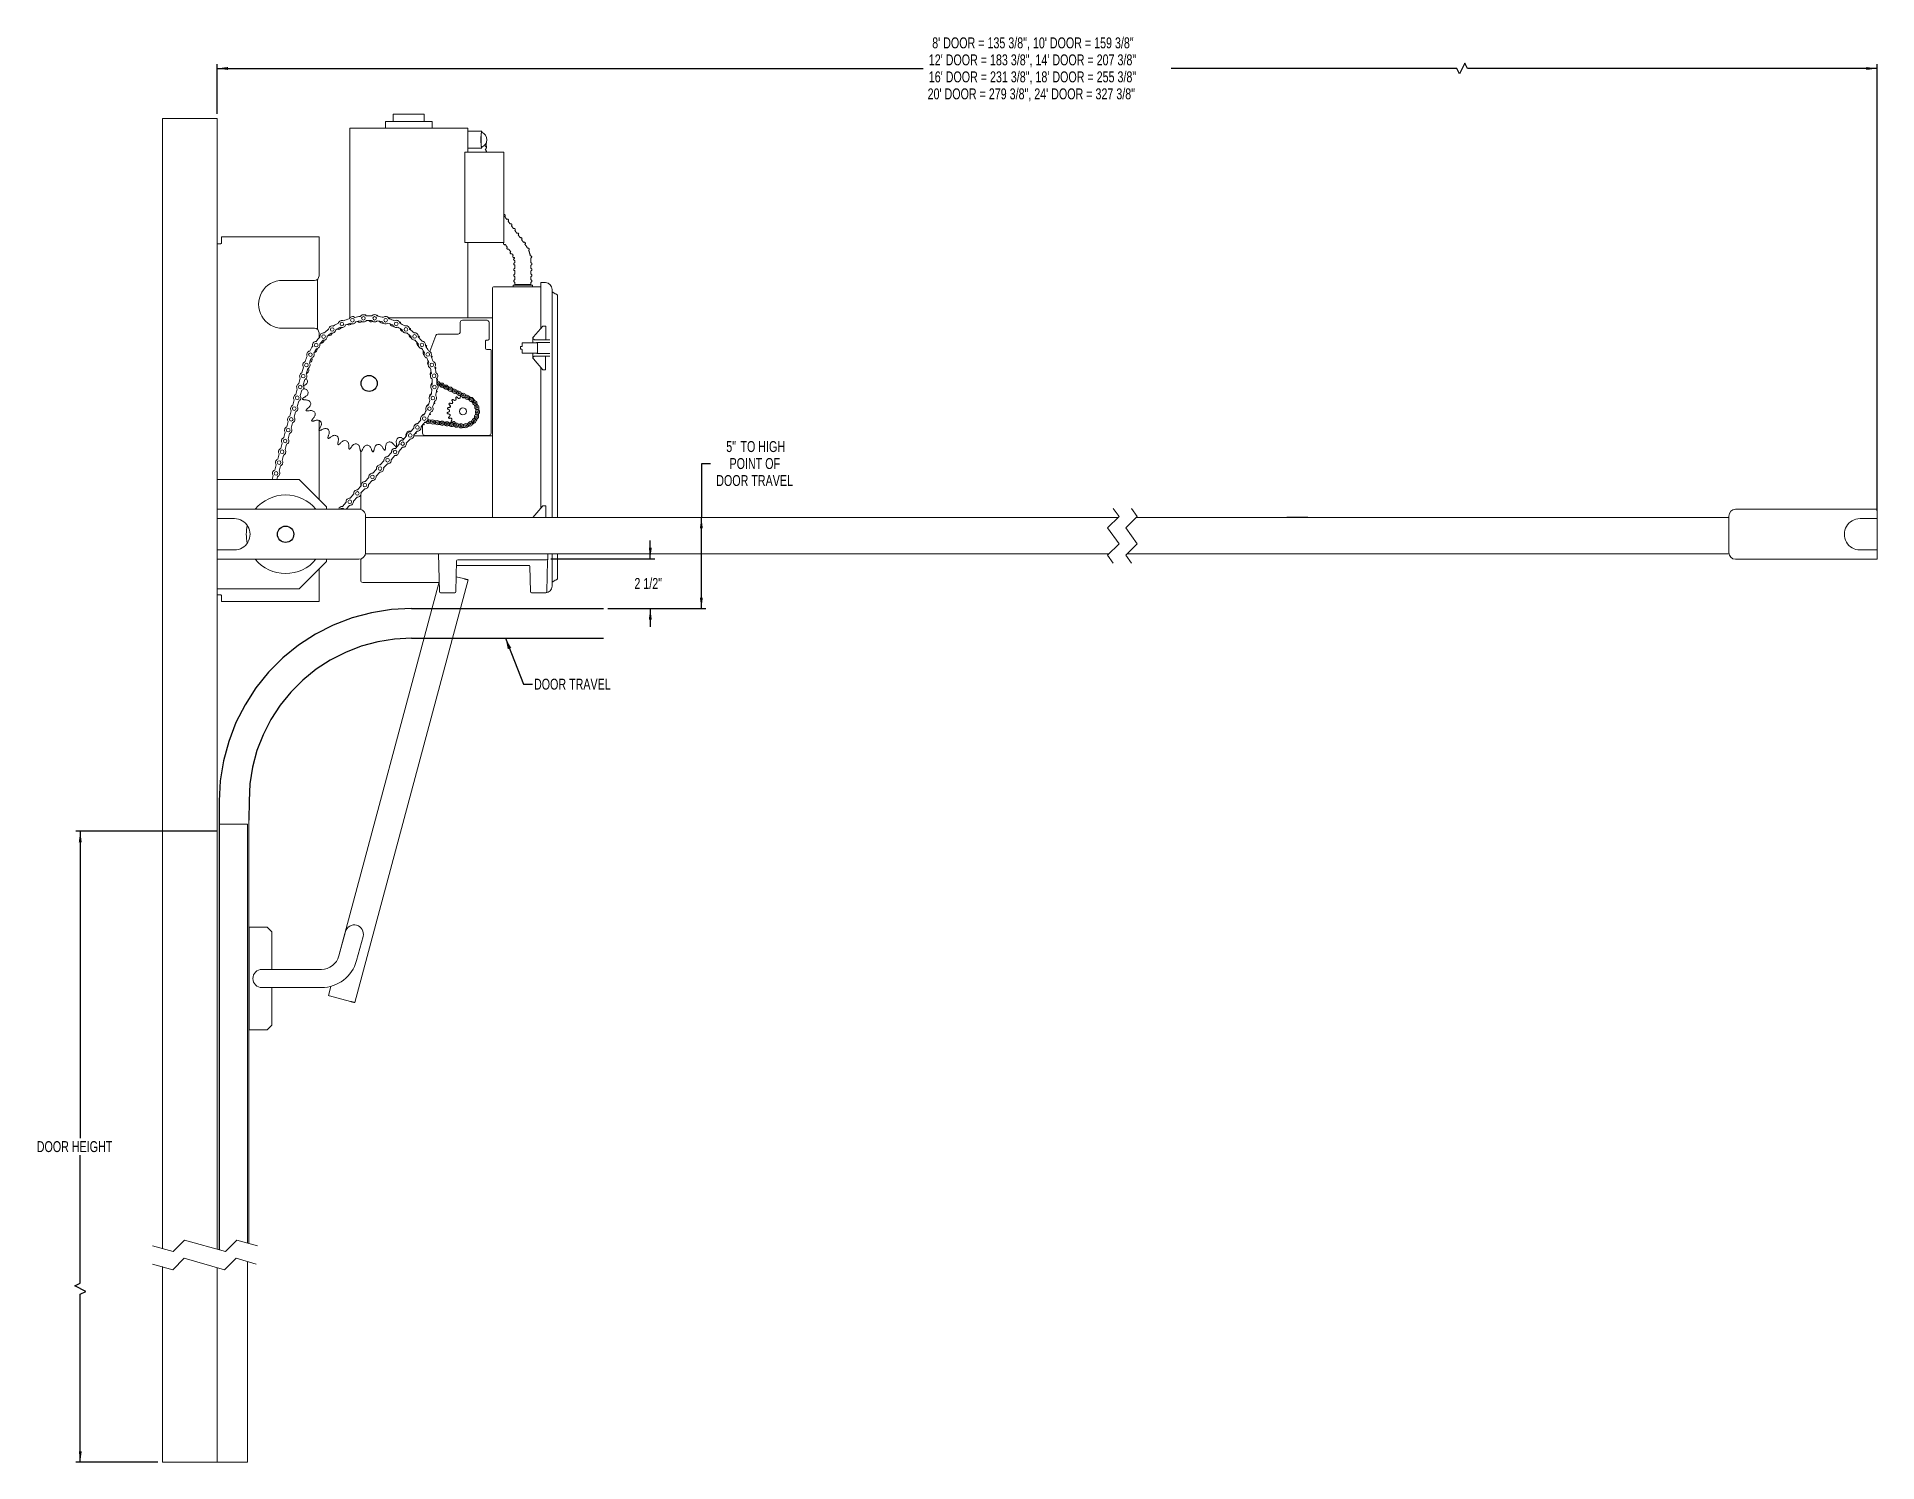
# Model space of a CAD drawing. Header units: inches. Extents: x 1 to 26.2, y 1.1 to 20.6.
import ezdxf
from ezdxf.lldxf.tags import DXFTag

# ---------------------------------------------------------------- set-up
doc = ezdxf.new("R2010")
doc.units = ezdxf.units.IN
doc.header["$MEASUREMENT"] = 0
doc.layers.add('DIM', color=1, linetype='Continuous')
doc.styles.add('SLDTEXTSTYLE0', font='ARIAL.TTF', dxfattribs={"width": 0.7})
doc.styles.get("Standard").update_dxf_attribs({"font": 'ARIAL.TTF'})
tags = doc.linetypes.add('CENTERX2', pattern=[0.8, 0.5, -0.1, 0.1, -0.1]).pattern_tags.tags
tags[10:11] = [DXFTag(74, 4), DXFTag(75, 0), DXFTag(340, '0'), DXFTag(46, 1.0), DXFTag(50, 0.0), DXFTag(44, 0.0), DXFTag(45, 0.0)]
tags[8:9] = [DXFTag(74, 4), DXFTag(75, 0), DXFTag(340, '0'), DXFTag(46, 1.0), DXFTag(50, 0.0), DXFTag(44, 0.0), DXFTag(45, 0.0)]
tags[6:7] = [DXFTag(74, 4), DXFTag(75, 0), DXFTag(340, '0'), DXFTag(46, 1.0), DXFTag(50, 0.0), DXFTag(44, 0.0), DXFTag(45, 0.0)]
tags[4:5] = [DXFTag(74, 4), DXFTag(75, 0), DXFTag(340, '0'), DXFTag(46, 1.0), DXFTag(50, 0.0), DXFTag(44, 0.0), DXFTag(45, 0.0)]
tags = doc.linetypes.add('HIDDEN', pattern=[0.075, 0.05, -0.025]).pattern_tags.tags
tags[6:7] = [DXFTag(74, 4), DXFTag(75, 0), DXFTag(340, '0'), DXFTag(46, 1.0), DXFTag(50, 0.0), DXFTag(44, 0.0), DXFTag(45, 0.0)]
tags[4:5] = [DXFTag(74, 4), DXFTag(75, 0), DXFTag(340, '0'), DXFTag(46, 1.0), DXFTag(50, 0.0), DXFTag(44, 0.0), DXFTag(45, 0.0)]
doc.dimstyles.new('SLDDIMSTYLE0', dxfattribs={"dimtxt": 0.15, "dimasz": 0.15, "dimexe": 0, "dimexo": 0.0625, "dimgap": 0.0375, "dimtad": 0, "dimtih": 1, "dimtoh": 1, "dimdec": 3, "dimlfac": 4, "dimrnd": 1e-09, "dimzin": 12, "dimdsep": 46, "dimtxsty": 'SLDTEXTSTYLE0', "dimsah": 1, "dimcen": 0.09, "dimadec": 0, "dimazin": 0, "dimtfac": 1, "dimtdec": 3, "dimtofl": 0, "dimtmove": 0, "dimatfit": 3, "dimfxl": 0, "dimtolj": 1, "dimtzin": 12, "dimarcsym": 0})
doc.dimstyles.new('SLDDIMSTYLE1', dxfattribs={"dimtxt": 0.15, "dimasz": 0.15, "dimexe": 0, "dimexo": 0.0625, "dimgap": 0.0375, "dimtad": 0, "dimtih": 1, "dimtoh": 1, "dimdec": 3, "dimlfac": 4, "dimrnd": 1e-09, "dimzin": 12, "dimdsep": 46, "dimtxsty": 'SLDTEXTSTYLE0', "dimsah": 1, "dimcen": 0.09, "dimadec": 0, "dimazin": 0, "dimtfac": 1, "dimtdec": 3, "dimtofl": 0, "dimtmove": 0, "dimatfit": 3, "dimfxl": 0, "dimtolj": 1, "dimtzin": 12, "dimarcsym": 0})
doc.dimstyles.new('SLDDIMSTYLE2', dxfattribs={"dimtxt": 0.15, "dimasz": 0.15, "dimexe": 0, "dimexo": 0.0625, "dimgap": 0.0375, "dimtad": 0, "dimtih": 1, "dimtoh": 1, "dimdec": 0, "dimrnd": 1e-09, "dimzin": 0, "dimdsep": 46, "dimtxsty": 'Standard', "dimsah": 1, "dimcen": 0.09, "dimadec": 0, "dimazin": 0, "dimtfac": 1, "dimtdec": 0, "dimtofl": 0, "dimtmove": 0, "dimatfit": 3, "dimfxl": 0, "dimtolj": 1, "dimtzin": 0, "dimarcsym": 0})

msp = doc.modelspace()

# ---------------------------------------------------------------- texts
at = {"layer": 'DIM', "insert": (7.82527, 11.8095), "char_height": 0.15, "attachment_point": 1, "style": 'SLDTEXTSTYLE0'}
msp.add_mtext('DOOR TRAVEL', dxfattribs=at)

# ---------------------------------------------------------------- blocks, each defined once
blk = doc.blocks.new('SW_BROKEN_VIEW_0')
at = {"color": 0, "linetype": 'CENTERX2'}
for p, q in [((-0.814, 0.279), (-1.072, 0.18)), ((-0.548, 0.35), (-0.814, 0.279)), ((-0.275, 0.394), (-0.548, 0.35)), ((0, 0.408), (-0.275, 0.394)), ((0, 0.408), (2.631, 0.408)), ((-1.318, 0.055), (-1.549, -0.095)), ((-1.072, 0.18), (-1.318, 0.055)), ((0, 0), (-0.233, -0.012)), ((0, 0), (2.631, 0)), ((-1.549, -0.095), (-1.763, -0.269)), ((-0.906, -0.193), (-1.114, -0.298)), ((-0.688, -0.109), (-0.906, -0.193)), ((-0.463, -0.049), (-0.688, -0.109)), ((-0.233, -0.012), (-0.463, -0.049)), ((-1.958, -0.464), (-2.132, -0.678)), ((-1.763, -0.269), (-1.958, -0.464)), ((-1.309, -0.425), (-1.49, -0.572)), ((-1.114, -0.298), (-1.309, -0.425)), ((-2.132, -0.678), (-2.282, -0.91)), ((-1.655, -0.737), (-1.802, -0.918)), ((-1.49, -0.572), (-1.655, -0.737)), ((-2.282, -0.91), (-2.407, -1.155)), ((-1.802, -0.918), (-1.929, -1.114)), ((-2.407, -1.155), (-2.506, -1.413)), ((-1.929, -1.114), (-2.035, -1.321)), ((-2.506, -1.413), (-2.578, -1.679)), ((-2.035, -1.321), (-2.118, -1.539)), ((-2.578, -1.679), (-2.621, -1.952)), ((-2.179, -1.764), (-2.215, -1.994)), ((-2.118, -1.539), (-2.179, -1.764)), ((-2.621, -1.952), (-2.635, -2.227)), ((-2.215, -1.994), (-2.227, -2.227)), ((-2.227, -2.227), (-2.229, -2.492))]:
    blk.add_line(p, q, dxfattribs=at)
at = {"color": 0, "linetype": 'Continuous'}
blk.add_line((-2.673, -2.645), (-3.415, -2.645), dxfattribs=at)
blk = doc.blocks.new('*D6')
at = {"layer": 'DIM'}
for p, q in [((10.244, 14.757), (10.119, 14.757)), ((10.119, 14.757), (10.119, 14.021)), ((10.119, 12.771), (10.119, 14.021)), ((8.837, 12.771), (10.179, 12.771))]:
    blk.add_line(p, q, dxfattribs=at)
for points in [[(10.119, 14.021), (10.099, 13.871), (10.139, 13.871)], [(10.119, 12.771), (10.139, 12.921), (10.099, 12.921)]]:
    blk.add_solid(points, dxfattribs=at)
at = {"layer": 'DIM', "char_height": 0.15, "attachment_point": 1, "style": 'SLDTEXTSTYLE0'}
for s, insert in [('5"', (10.46, 15.067)), (' TO HIGH', (10.614, 15.067)), ('POINT OF ', (10.505, 14.834)), ('DOOR TRAVEL', (10.323, 14.601))]:
    blk.add_mtext(s, dxfattribs=dict(at, insert=insert))
blk = doc.blocks.new('*D7')
at = {"layer": 'DIM'}
for p, q in [((9.419, 13.455), (9.419, 13.705)), ((8.058, 13.455), (9.479, 13.455)), ((8.837, 12.771), (9.479, 12.771)), ((9.419, 12.771), (9.419, 12.521))]:
    blk.add_line(p, q, dxfattribs=at)
for points in [[(9.419, 13.455), (9.439, 13.605), (9.399, 13.605)], [(9.419, 12.771), (9.399, 12.621), (9.439, 12.621)]]:
    blk.add_solid(points, dxfattribs=at)
at = {"layer": 'DIM', "insert": (9.201, 13.19), "char_height": 0.15, "attachment_point": 1, "style": 'SLDTEXTSTYLE0'}
blk.add_mtext('2 1/2"', dxfattribs=at)
blk = doc.blocks.new('*D8')
at = {"layer": 'DIM'}
for p, q in [((2.844, 9.718), (1.546, 9.718)), ((1.606, 9.718), (1.606, 5.51)), ((1.606, 3.523), (1.606, 5.276)), ((1.531, 3.485), (1.606, 3.523)), ((1.681, 3.41), (1.531, 3.485)), ((1.606, 3.373), (1.681, 3.41)), ((1.606, 1.069), (1.606, 3.373)), ((2.671, 1.069), (1.546, 1.069))]:
    blk.add_line(p, q, dxfattribs=at)
for points in [[(1.606, 9.718), (1.586, 9.568), (1.626, 9.568)], [(1.606, 1.069), (1.626, 1.219), (1.586, 1.219)]]:
    blk.add_solid(points, dxfattribs=at)
at = {"layer": 'DIM', "insert": (1.01, 5.47), "char_height": 0.15, "attachment_point": 1, "style": 'SLDTEXTSTYLE0'}
blk.add_mtext('DOOR HEIGHT', dxfattribs=at)
blk = doc.blocks.new('*D9')
at = {"layer": 'DIM'}
for p, q in [((3.481, 19.551), (3.481, 20.235)), ((20.584, 20.25), (20.509, 20.1)), ((20.622, 20.175), (20.584, 20.25)), ((26.235, 14.111), (26.235, 20.235)), ((3.481, 20.175), (13.158, 20.175)), ((20.472, 20.175), (16.559, 20.175)), ((20.509, 20.1), (20.472, 20.175)), ((26.235, 20.175), (20.622, 20.175))]:
    blk.add_line(p, q, dxfattribs=at)
for points in [[(3.481, 20.175), (3.631, 20.155), (3.631, 20.195)], [(26.235, 20.175), (26.085, 20.195), (26.085, 20.155)]]:
    blk.add_solid(points, dxfattribs=at)
at = {"layer": 'DIM', "char_height": 0.15, "attachment_point": 1, "style": 'SLDTEXTSTYLE0'}
for s, insert in [('8\' DOOR = 135 3/8", 10\' DOOR = 159 3/8"', (13.283, 20.601)), ('12\' DOOR = 183 3/8", 14\' DOOR = 207 3/8"', (13.236, 20.368)), ('16\' DOOR = 231 3/8", 18\' DOOR = 255 3/8"', (13.236, 20.135)), ('20\' DOOR = 279 3/8", 24\' DOOR = 327 3/8"', (13.22, 19.902))]:
    blk.add_mtext(s, dxfattribs=dict(at, insert=insert))

# ---------------------------------------------------------------- dimensions: what is measured, and where the dimension line sits
at = {"layer": 'DIM'}
dim = msp.add_linear_dim(base=(26.23506, 20.17474), p1=(3.48135, 19.49064), p2=(26.23506, 14.05099), text='8\' DOOR = 135 3/8", 10\' DOOR = 159 3/8"\\P12\' DOOR = 183 3/8", 14\' DOOR = 207 3/8"\\P16\' DOOR = 231 3/8", 18\' DOOR = 255 3/8"\\P20\' DOOR = 279 3/8", 24\' DOOR = 327 3/8"', dimstyle='SLDDIMSTYLE0', dxfattribs=at)
dim.commit()
dim.dimension.update_dxf_attribs({"geometry": '*D9', "text_midpoint": (14.8582, 20.17474)})
for base, p1, p2, text, picture, middle in [((10.11944, 14.02099), (8.77718, 12.77099), (4.77922, 14.02099), '<> TO HIGH\\PPOINT OF \\PDOOR TRAVEL', '*D6', (10.11944, 14.75727)), ((1.60635, 1.06851), (3.45897, 9.7176), (2.73135, 1.06851), 'DOOR HEIGHT', '*D8', (1.60635, 5.39305))]:
    dim = msp.add_linear_dim(base=base, p1=p1, p2=p2, angle=90, text=text, dimstyle='SLDDIMSTYLE0', dxfattribs=at)
    dim.commit()
    dim.dimension.update_dxf_attribs({"geometry": picture, "text_midpoint": middle})
dim = msp.add_linear_dim(base=(9.41923, 12.77099), p1=(7.99793, 13.45549), p2=(8.77718, 12.77099), angle=90, dimstyle='SLDDIMSTYLE1', dxfattribs=at)
dim.commit()
dim.dimension.update_dxf_attribs({"geometry": '*D7', "text_midpoint": (9.41923, 13.11324)})

# ---------------------------------------------------------------- linework, layer by layer
at = {"color": 7, "linetype": 'Continuous', "lineweight": 15}
for p, q in [((2.73135, 19.49064), (3.48135, 19.49064)), ((2.73135, 19.49064), (2.73135, 4.00031)), ((3.48135, 19.49064), (3.48135, 3.99128)), ((5.7881, 19.44974), (6.33437, 19.44974)), ((5.89635, 19.54974), (6.25783, 19.54974)), ((6.25783, 19.54974), (6.31984, 19.54974)), ((6.33437, 19.44974), (6.4281, 19.44974)), ((5.29935, 19.35474), (6.67997, 19.35474)), ((6.67997, 19.35474), (6.91685, 19.35474)), ((6.91685, 19.07349), (6.91685, 19.32349)), ((7.11116, 19.31474), (7.07185, 19.31474)), ((6.87724, 17.78911), (6.87724, 19.02661)), ((6.87724, 19.02661), (7.15935, 19.02661)), ((7.11116, 19.08224), (7.07185, 19.08224)), ((7.15935, 19.02661), (7.40934, 19.02661)), ((3.48309, 17.77224), (3.5131, 17.77224)), ((3.48309, 17.70974), (3.48309, 17.77224)), ((3.48309, 17.70974), (3.48309, 14.53974)), ((3.5281, 17.77224), (3.5131, 17.77224)), ((3.5431, 17.83599), (3.5431, 17.86599)), ((3.5431, 17.86599), (3.60559, 17.86599)), ((3.5431, 17.83599), (3.5431, 17.80599)), ((3.5431, 17.80599), (3.5431, 17.78724)), ((4.81584, 17.86599), (3.60559, 17.86599)), ((4.81584, 17.86599), (4.87835, 17.86599)), ((4.87835, 17.86599), (4.87835, 17.83599)), ((4.87835, 17.80599), (4.87835, 17.83599)), ((4.87835, 17.80599), (4.87835, 17.33286)), ((6.87724, 17.78911), (7.15935, 17.78911)), ((7.15935, 17.78911), (7.40934, 17.78911)), ((4.81584, 17.27036), (4.37835, 17.27036)), ((4.8556, 17.28463), (4.8556, 16.59984)), ((7.25635, 15.923), (7.25635, 17.15929)), ((7.2788, 17.18174), (7.2838, 17.18174)), ((7.2838, 17.18174), (7.91699, 17.18174)), ((7.54095, 17.18174), (7.54095, 17.19924)), ((7.54583, 17.20424), (7.8001, 17.20424)), ((7.78197, 17.21174), (7.56322, 17.21174)), ((7.91699, 17.14366), (7.91699, 17.24014)), ((7.91699, 17.24014), (7.98113, 17.23902)), ((7.91699, 17.14366), (7.91699, 16.60796)), ((8.07324, 17.14529), (8.07324, 17.14366)), ((8.07324, 17.14366), (8.07324, 14.02099)), ((5.56264, 16.71327), (5.56264, 16.72223)), ((6.62952, 16.75474), (5.8411, 16.75474)), ((6.81015, 16.75474), (6.62952, 16.75474)), ((6.81015, 16.75474), (6.81765, 16.75474)), ((6.81503, 16.56599), (6.81503, 16.69224)), ((6.81765, 16.75474), (7.25635, 16.75474)), ((6.84628, 16.72349), (7.17703, 16.72349)), ((7.20828, 16.69224), (7.20828, 16.46474)), ((4.37835, 16.61411), (4.81584, 16.61411)), ((4.87835, 16.55161), (4.87835, 16.48009)), ((6.13671, 16.48224), (6.14422, 16.48224)), ((6.3994, 16.29432), (6.47942, 16.51418)), ((6.50878, 16.53474), (6.78378, 16.53474)), ((7.1614, 16.43474), (7.1614, 16.33974)), ((7.19328, 16.44974), (7.1764, 16.44974)), ((7.66459, 16.41554), (7.66459, 16.36991)), ((7.66459, 16.41554), (7.7871, 16.41554)), ((7.7871, 16.41554), (7.80209, 16.41554)), ((7.8746, 16.41554), (7.80209, 16.41554)), ((7.81773, 16.49422), (7.80713, 16.48743)), ((7.80713, 16.45562), (7.80713, 16.48743)), ((7.80858, 16.48375), (7.80877, 16.48347)), ((7.80858, 16.48375), (7.80877, 16.48375)), ((7.80877, 16.48375), (7.81783, 16.49422)), ((7.81783, 16.49406), (7.80877, 16.48347)), ((7.80877, 16.48347), (7.80877, 16.48375)), ((7.81773, 16.49422), (7.94796, 16.64344)), ((7.81773, 16.49422), (7.81783, 16.49422)), ((7.81783, 16.49422), (7.81783, 16.49406)), ((7.82509, 16.45841), (7.82509, 16.45616)), ((7.82509, 16.45616), (7.8296, 16.45616)), ((7.8296, 16.45616), (7.8471, 16.45616)), ((7.8471, 16.45616), (7.85898, 16.45616)), ((7.85898, 16.45616), (8.0414, 16.45616)), ((7.87158, 16.41895), (8.0414, 16.42044)), ((7.98678, 16.64366), (7.94796, 16.64344)), ((7.98678, 16.64366), (7.98678, 16.45616)), ((7.1764, 16.32474), (7.2214, 16.32474)), ((7.2364, 16.30974), (7.2364, 15.87364)), ((7.64167, 16.32491), (7.64167, 16.36241)), ((7.65167, 16.36241), (7.64167, 16.36241)), ((7.64167, 16.32491), (7.65167, 16.32491)), ((7.65709, 16.36241), (7.65167, 16.36241)), ((7.65167, 16.32491), (7.65709, 16.32491)), ((7.66459, 16.31741), (7.66459, 16.27179)), ((7.66459, 16.27179), (7.7871, 16.27179)), ((7.7871, 16.27179), (7.80209, 16.27179)), ((7.80209, 16.27179), (7.8746, 16.27179)), ((7.80713, 16.1998), (7.80713, 16.23171)), ((7.80713, 16.1998), (7.81773, 16.19286)), ((7.81783, 16.19286), (7.80868, 16.20367)), ((7.81773, 16.19286), (7.81783, 16.19286)), ((7.94413, 16.04366), (7.81783, 16.19286)), ((7.8296, 16.23116), (7.82537, 16.23116)), ((7.82537, 16.22907), (7.82537, 16.23116)), ((7.8471, 16.23116), (7.8296, 16.23116)), ((7.85898, 16.23116), (7.8471, 16.23116)), ((8.0414, 16.23116), (7.85898, 16.23116)), ((8.0414, 16.26689), (7.87158, 16.26837)), ((7.98387, 16.04366), (7.98387, 16.23116)), ((4.62225, 15.92772), (4.60188, 15.85483)), ((4.66489, 16.0803), (4.64326, 16.0029)), ((4.68244, 15.9109), (4.66207, 15.83801)), ((4.72506, 16.06336), (4.70346, 15.98608)), ((7.25635, 14.02099), (7.25635, 15.923)), ((7.91699, 16.07572), (7.91699, 14.14545)), ((7.94413, 16.04366), (7.98232, 16.04366)), ((7.98387, 16.04366), (7.98232, 16.04366)), ((4.58087, 15.77965), (4.56049, 15.70675)), ((4.64106, 15.76282), (4.62069, 15.68993)), ((6.49536, 15.88894), (6.49251, 15.8903)), ((6.53574, 15.8226), (6.51203, 15.83391)), ((6.55403, 15.86097), (6.53032, 15.87227)), ((6.59441, 15.79463), (6.5707, 15.80594)), ((6.6127, 15.83299), (6.58899, 15.8443)), ((6.65309, 15.76666), (6.62937, 15.77796)), ((6.67137, 15.80502), (6.64766, 15.81633)), ((6.71176, 15.73868), (6.68804, 15.74999)), ((6.73005, 15.77705), (6.70634, 15.78835)), ((6.77043, 15.71071), (6.74672, 15.72202)), ((6.78872, 15.74907), (6.76501, 15.76038)), ((6.8291, 15.68274), (6.80539, 15.69404)), ((6.84739, 15.7211), (6.82368, 15.73241)), ((6.88103, 15.65798), (6.86406, 15.66607)), ((6.90382, 15.6942), (6.88235, 15.70443)), ((6.92742, 15.63586), (6.91997, 15.63942)), ((6.94571, 15.67422), (6.93375, 15.67993)), ((7.2364, 15.87364), (7.2364, 15.17599)), ((4.49809, 15.4835), (4.47772, 15.4106)), ((4.53948, 15.63157), (4.51911, 15.55868)), ((4.55829, 15.46667), (4.53791, 15.39378)), ((4.59967, 15.61475), (4.5793, 15.54185)), ((6.2989, 15.42001), (6.2989, 15.42669)), ((4.41532, 15.18735), (4.39495, 15.11445)), ((4.45671, 15.33542), (4.43634, 15.26253)), ((4.47552, 15.17052), (4.45514, 15.09763)), ((4.5169, 15.3186), (4.49653, 15.2457)), ((4.87835, 15.35055), (4.87835, 15.21947)), ((4.87835, 15.21614), (4.87835, 14.26949)), ((6.02867, 15.08117), (6.07965, 15.13711)), ((6.07931, 15.13974), (6.07043, 15.13974)), ((6.13223, 15.19481), (6.17867, 15.24577)), ((6.17843, 15.15271), (6.22487, 15.20368)), ((7.25635, 15.13974), (6.17877, 15.13974)), ((6.2989, 15.17599), (6.2989, 15.28933)), ((6.32497, 15.32246), (6.35101, 15.31896)), ((7.20515, 15.14474), (6.33015, 15.14474)), ((6.38939, 15.3138), (6.41543, 15.31029)), ((6.39506, 15.35592), (6.42109, 15.35241)), ((6.45381, 15.30513), (6.47985, 15.30163)), ((6.45948, 15.34725), (6.48551, 15.34375)), ((6.51823, 15.29646), (6.54427, 15.29296)), ((6.5239, 15.33858), (6.54993, 15.33508)), ((6.58265, 15.2878), (6.60869, 15.28429)), ((6.58832, 15.32992), (6.61435, 15.32641)), ((6.64707, 15.27913), (6.6731, 15.27563)), ((6.65274, 15.32125), (6.67877, 15.31775)), ((6.71149, 15.27046), (6.73752, 15.26696)), ((6.71716, 15.31258), (6.74319, 15.30908)), ((6.77591, 15.2618), (6.80194, 15.25829)), ((6.78158, 15.30392), (6.80761, 15.30041)), ((4.33255, 14.89119), (4.31218, 14.8183)), ((4.37394, 15.03927), (4.35357, 14.96638)), ((4.43413, 15.02245), (4.41376, 14.94955)), ((5.45035, 14.44651), (5.45035, 14.92448)), ((5.82156, 14.85388), (5.87254, 14.90982)), ((5.92512, 14.96752), (5.9761, 15.02347)), ((5.97131, 14.92543), (6.02229, 14.98137)), ((6.07487, 15.03907), (6.12585, 15.09502)), ((4.29117, 14.74312), (4.27079, 14.67023)), ((4.35136, 14.7263), (4.33099, 14.6534)), ((4.39275, 14.87437), (4.37237, 14.80148)), ((5.61444, 14.62659), (5.66542, 14.68253)), ((5.66064, 14.58449), (5.71162, 14.64044)), ((5.718, 14.74024), (5.76898, 14.79618)), ((5.7642, 14.69814), (5.81518, 14.75408)), ((5.86776, 14.81178), (5.91873, 14.86773)), ((3.48309, 14.53974), (3.48309, 14.13349)), ((3.56059, 14.53974), (3.48309, 14.53974)), ((4.6081, 14.53974), (3.56059, 14.53974)), ((4.24978, 14.59504), (4.23432, 14.53974)), ((4.30997, 14.57822), (4.29922, 14.53974)), ((4.6081, 14.53974), (4.9831, 14.16474)), ((5.40733, 14.3993), (5.45831, 14.45525)), ((5.45353, 14.35721), (5.50451, 14.41315)), ((5.51089, 14.51295), (5.56187, 14.56889)), ((5.55708, 14.47085), (5.60806, 14.52679)), ((3.48309, 14.13349), (3.52447, 14.13349)), ((3.48309, 14.00474), (3.48309, 14.13349)), ((5.42297, 14.13349), (3.52447, 14.13349)), ((4.9831, 14.16474), (4.9831, 14.13349)), ((5.20022, 14.17201), (5.2512, 14.22796)), ((5.24967, 14.13349), (5.29739, 14.18586)), ((5.30377, 14.28566), (5.35475, 14.3416)), ((5.34997, 14.24356), (5.40095, 14.29951)), ((5.45035, 14.1294), (5.45035, 14.3303)), ((7.80836, 14.02099), (7.94796, 14.18093)), ((7.98678, 14.18116), (7.94796, 14.18093)), ((7.98678, 14.18116), (7.98678, 14.02099)), ((26.19369, 14.13349), (24.29519, 14.13349)), ((26.19369, 14.13349), (26.23506, 14.13349)), ((26.23506, 14.13349), (26.23506, 14.00474)), ((3.52447, 14.00474), (3.48309, 14.00474)), ((3.48309, 14.00474), (3.48309, 13.91724)), ((3.48309, 13.91724), (3.48309, 13.66224)), ((3.7181, 14.00474), (3.52447, 14.00474)), ((5.51672, 13.53974), (5.51672, 14.03974)), ((5.51672, 14.02099), (15.82773, 14.02099)), ((16.07773, 14.02099), (24.20144, 14.02099)), ((18.14206, 14.02099), (18.14206, 14.02599)), ((18.14206, 14.02599), (18.16919, 14.02599)), ((18.16919, 14.02599), (18.42331, 14.02599)), ((24.20144, 14.03974), (24.20144, 13.53974)), ((26.00006, 14.00474), (26.19369, 14.00474)), ((26.19369, 14.00474), (26.23506, 14.00474)), ((26.23506, 13.91724), (26.23506, 14.00474)), ((26.23506, 13.91724), (26.23506, 13.66224)), ((3.48309, 13.66224), (3.48309, 13.57474)), ((26.23506, 13.57474), (26.23506, 13.66224)), ((3.48309, 13.57474), (3.52447, 13.57474)), ((3.48309, 13.44599), (3.48309, 13.57474)), ((3.48309, 13.44599), (3.48309, 13.03974)), ((3.52447, 13.44599), (3.48309, 13.44599)), ((3.52447, 13.57474), (3.7181, 13.57474)), ((3.52447, 13.44599), (5.42297, 13.44599)), ((4.9831, 13.41474), (4.6081, 13.03974)), ((4.9831, 13.44599), (4.9831, 13.41474)), ((5.45035, 13.19511), (5.45035, 13.45007)), ((5.51483, 13.52099), (15.70272, 13.52099)), ((6.52977, 13.00299), (6.51621, 13.52099)), ((6.76504, 13.42628), (6.75396, 13.00299)), ((7.99793, 13.44089), (6.78004, 13.44089)), ((8.01216, 13.42628), (8.00108, 13.00299)), ((8.01464, 13.52099), (8.01293, 13.45549)), ((8.07324, 13.52099), (8.07324, 13.08214)), ((15.95272, 13.52099), (24.20333, 13.52099)), ((24.29519, 13.44599), (26.19369, 13.44599)), ((26.19369, 13.57474), (26.00006, 13.57474)), ((26.23506, 13.57474), (26.19369, 13.57474)), ((26.23506, 13.44599), (26.19369, 13.44599)), ((26.23506, 13.57474), (26.23506, 13.44599)), ((4.87835, 13.30999), (4.87835, 12.92599)), ((6.52622, 13.13886), (5.15183, 8.00957)), ((6.92138, 13.16474), (5.36846, 7.36918)), ((5.45035, 13.15599), (5.45035, 13.19511)), ((5.47784, 13.12849), (5.4856, 13.12849)), ((5.51684, 13.12849), (5.4856, 13.12849)), ((6.52344, 13.12849), (5.51684, 13.12849)), ((6.75933, 13.20816), (6.86101, 13.18091)), ((7.75081, 13.36339), (6.77801, 13.36339)), ((7.77486, 13.00299), (7.76581, 13.34878)), ((3.56059, 13.03974), (3.48309, 13.03974)), ((3.48309, 13.03974), (3.48309, 13.02224)), ((3.48309, 12.95974), (3.48309, 13.02224)), ((3.5131, 12.95974), (3.48309, 12.95974)), ((3.5131, 12.95974), (3.5281, 12.95974)), ((3.5431, 12.92599), (3.5431, 12.94474)), ((3.5431, 12.92599), (3.5431, 12.89599)), ((3.5431, 12.86599), (3.5431, 12.89599)), ((3.60559, 12.86599), (3.5431, 12.86599)), ((4.6081, 13.03974), (3.56059, 13.03974)), ((3.60559, 12.86599), (4.81584, 12.86599)), ((4.87835, 12.86599), (4.81584, 12.86599)), ((4.87835, 12.89599), (4.87835, 12.92599)), ((4.87835, 12.89599), (4.87835, 12.86599)), ((6.73896, 12.98839), (6.54477, 12.98839)), ((7.98608, 12.98839), (7.78986, 12.98839)), ((7.91699, 12.98468), (7.91699, 12.98839)), ((7.98113, 12.9858), (7.91699, 12.98468)), ((8.07324, 13.08214), (8.07324, 13.08116)), ((8.07324, 13.08116), (8.07324, 13.07954)), ((3.91709, 9.87135), (3.91709, 8.4669)), ((3.511, 9.8151), (3.90022, 9.8151)), ((3.90022, 9.8151), (3.90022, 4.0753)), ((3.91709, 8.4669), (3.91709, 6.87315)), ((3.91885, 6.99615), (3.91885, 8.4024)), ((3.91885, 8.4024), (3.96785, 8.4024)), ((3.96785, 8.4024), (4.16884, 8.4024)), ((4.16884, 8.4024), (4.23134, 8.3399)), ((4.23134, 7.82428), (4.23134, 8.3399)), ((5.2408, 8.34161), (5.15183, 8.00957)), ((5.39331, 7.94487), (5.48228, 8.2769)), ((4.53334, 7.82428), (4.09784, 7.82428)), ((4.53334, 7.82428), (4.59785, 7.82428)), ((4.62035, 7.82428), (4.59785, 7.82428)), ((4.91035, 7.82428), (4.62035, 7.82428)), ((4.09784, 7.57428), (4.12942, 7.57428)), ((4.12942, 7.57428), (4.53334, 7.57428)), ((4.23134, 7.05865), (4.23134, 7.57428)), ((4.59785, 7.57428), (4.53334, 7.57428)), ((4.59785, 7.57428), (4.62035, 7.57428)), ((4.62035, 7.57428), (4.91035, 7.57428)), ((5.03975, 7.59131), (5.00624, 7.46624)), ((5.02133, 7.46219), (5.30809, 7.38536)), ((3.91709, 6.87315), (3.91709, 4.07056)), ((3.91885, 6.99615), (4.16884, 6.99615)), ((4.23134, 7.05865), (4.16884, 6.99615)), ((3.90022, 3.8211), (3.90022, 1.06851)), ((2.73135, 3.74977), (2.73135, 1.06851)), ((3.48135, 3.7382), (3.48135, 1.06851)), ((2.73135, 1.06851), (3.90022, 1.06851))]:
    msp.add_line(p, q, dxfattribs=at)
at = {"color": 7, "linetype": 'HIDDEN', "lineweight": 0}
for p, q in [((15.76522, 14.14314), (15.84396, 14.03438)), ((16.01522, 14.14314), (16.09396, 14.03438)), ((15.84396, 14.03438), (15.68648, 13.8769)), ((15.68648, 13.8769), (15.84396, 13.65938)), ((16.09396, 14.03438), (15.93648, 13.8769)), ((15.93648, 13.8769), (16.09396, 13.65938)), ((15.84396, 13.65938), (15.68648, 13.5019)), ((16.09396, 13.65938), (15.93648, 13.5019)), ((15.68648, 13.5019), (15.76522, 13.39314)), ((15.93648, 13.5019), (16.01522, 13.39314)), ((3.03606, 4.11417), (2.87858, 3.95669)), ((3.59645, 3.95669), (3.03606, 4.11417)), ((3.75393, 4.11417), (3.59645, 3.95669)), ((4.03413, 4.03543), (3.75393, 4.11417)), ((2.87858, 3.95669), (2.59838, 4.03543)), ((2.87436, 3.70669), (2.59838, 3.78543)), ((3.03184, 3.86417), (2.87436, 3.70669)), ((3.5838, 3.70669), (3.03184, 3.86417)), ((3.74128, 3.86417), (3.5838, 3.70669)), ((4.01725, 3.78543), (3.74128, 3.86417))]:
    msp.add_line(p, q, dxfattribs=at)
msp.add_line((3.511, 10.13572), (3.511, 3.98071))
at = {"color": 7, "linetype": 'Continuous', "lineweight": 15, "flags": 128}
for points in [[(7.11116, 19.31474), (7.10873, 19.31297), (7.10637, 19.30773), (7.10416, 19.29916), (7.10216, 19.28754), (7.10043, 19.27321), (7.09903, 19.25661), (7.098, 19.23825), (7.09736, 19.21867), (7.09715, 19.19849), (7.09736, 19.1783), (7.098, 19.15873), (7.09903, 19.14036), (7.10043, 19.12376), (7.10216, 19.10944), (7.10416, 19.09781), (7.10637, 19.08925), (7.10873, 19.084), (7.11116, 19.08224)], [(7.11116, 19.09474), (7.10899, 19.09631), (7.10689, 19.10099), (7.10491, 19.10864), (7.10312, 19.11901), (7.10158, 19.1318), (7.10033, 19.14661), (7.09941, 19.163), (7.09885, 19.18047), (7.09866, 19.19849), (7.09885, 19.2165), (7.09941, 19.23397), (7.10033, 19.25036), (7.10158, 19.26518), (7.10312, 19.27796), (7.10491, 19.28834), (7.10689, 19.29598), (7.10899, 19.30066), (7.11116, 19.30224)], [(8.14634, 17.07021), (8.14574, 17.07056), (8.1409, 17.07335), (8.13122, 17.07894), (8.11671, 17.08732), (8.09737, 17.09848), (8.07324, 17.11241)], [(7.18396, 16.72271), (7.18312, 16.72289), (7.17703, 16.72349)], [(6.42758, 15.86654), (6.42789, 15.86631), (6.43056, 15.86455)], [(6.51189, 15.88898), (6.50197, 15.89012), (6.49259, 15.88794)], [(6.32221, 15.32077), (6.32837, 15.32523), (6.32905, 15.32588)], [(6.38123, 15.36499), (6.37131, 15.36614), (6.37037, 15.36607)], [(8.01216, 13.42628), (8.01231, 13.43202), (8.01246, 13.43752), (8.01259, 13.44257), (8.0127, 13.44698), (8.0128, 13.4506), (8.01287, 13.45329), (8.01291, 13.45494), (8.01293, 13.45549)], [(6.86101, 13.18091), (6.8669, 13.17934), (6.87256, 13.17782), (6.87778, 13.17642), (6.88235, 13.17519), (6.88611, 13.17419), (6.88889, 13.17344), (6.89061, 13.17298), (6.89119, 13.17282)], [(6.89119, 13.17282), (6.89234, 13.17252), (6.89561, 13.17164), (6.90051, 13.17033), (6.90629, 13.16878), (6.91206, 13.16723), (6.91696, 13.16592), (6.92023, 13.16504), (6.92138, 13.16474)], [(8.14634, 13.17589), (8.14574, 13.17554), (8.1409, 13.17274), (8.13122, 13.16715), (8.11671, 13.15878), (8.09737, 13.14762), (8.07324, 13.13368)], [(5.02133, 7.46219), (5.01556, 7.46374), (5.01066, 7.46505), (5.00739, 7.46593), (5.00624, 7.46624)], [(5.33828, 7.37727), (5.3377, 7.37742), (5.33598, 7.37789), (5.33319, 7.37863), (5.32944, 7.37964), (5.32486, 7.38086), (5.31964, 7.38226), (5.31398, 7.38378), (5.30809, 7.38536)], [(5.36846, 7.36918), (5.36731, 7.36949), (5.36404, 7.37037), (5.35915, 7.37168), (5.35337, 7.37323), (5.34759, 7.37477), (5.3427, 7.37608), (5.33943, 7.37696), (5.33828, 7.37727)]]:
    msp.add_lwpolyline(points, dxfattribs=at)
at = {"color": 7, "linetype": 'Continuous', "lineweight": 15}
for centre, radius in [((5.19234, 16.67207), 0.025), ((5.33662, 16.72375), 0.025), ((5.4876, 16.75009), 0.025), ((5.64086, 16.75032), 0.025), ((5.79192, 16.72444), 0.025), ((5.93636, 16.6732), 0.025), ((4.84015, 16.38353), 0.025), ((4.94042, 16.49944), 0.025), ((5.05897, 16.59656), 0.025), ((6.06995, 16.59811), 0.025), ((6.1888, 16.50135), 0.025), ((6.28943, 16.38575), 0.025), ((4.76109, 16.25224), 0.025), ((6.36889, 16.2547), 0.025), ((4.66285, 15.9569), 0.025), ((4.70555, 16.1094), 0.025), ((6.42487, 16.11203), 0.025), ((6.45571, 15.9619), 0.025), ((4.58008, 15.66075), 0.025), ((4.62147, 15.80883), 0.025), ((6.43918, 15.65696), 0.025), ((6.46053, 15.80872), 0.025), ((6.56237, 15.83345), 0.02875), ((6.56236, 15.83345), 0.01131), ((6.62104, 15.80548), 0.02875), ((6.62104, 15.80548), 0.01131), ((6.67971, 15.7775), 0.02875), ((6.67971, 15.7775), 0.01131), ((6.73838, 15.74953), 0.02875), ((6.73838, 15.74953), 0.01131), ((6.79706, 15.72156), 0.02875), ((6.79705, 15.72156), 0.01131), ((6.85573, 15.69358), 0.02875), ((6.85573, 15.69359), 0.01131), ((6.90868, 15.66586), 0.02875), ((6.90868, 15.66586), 0.01131), ((6.96766, 15.63659), 0.02875), ((6.96766, 15.63659), 0.01131), ((4.49731, 15.3646), 0.025), ((4.5387, 15.51267), 0.025), ((6.32122, 15.37527), 0.025), ((6.39229, 15.51105), 0.025), ((6.8506, 15.47474), 0.04738), ((7.01393, 15.58974), 0.02875), ((7.01393, 15.58974), 0.01131), ((7.03611, 15.40066), 0.02875), ((7.04244, 15.53039), 0.02875), ((7.05012, 15.465), 0.02875), ((7.03611, 15.40066), 0.01131), ((7.04244, 15.53039), 0.01131), ((7.05012, 15.465), 0.01131), ((4.45593, 15.21652), 0.025), ((6.12904, 15.14491), 0.025), ((6.22806, 15.25357), 0.025), ((6.37303, 15.33744), 0.01131), ((6.43745, 15.32877), 0.02875), ((6.43745, 15.32877), 0.01131), ((6.50187, 15.32011), 0.02875), ((6.50187, 15.32011), 0.01131), ((6.56629, 15.31144), 0.02875), ((6.56629, 15.31144), 0.01131), ((6.63071, 15.30277), 0.02875), ((6.63071, 15.30277), 0.01131), ((6.69513, 15.2941), 0.02875), ((6.69513, 15.29411), 0.01131), ((6.75955, 15.28544), 0.02875), ((6.75955, 15.28544), 0.01131), ((6.82397, 15.27677), 0.02875), ((6.82397, 15.27677), 0.01131), ((6.88978, 15.27887), 0.02875), ((6.88978, 15.27887), 0.01131), ((6.95134, 15.30225), 0.02875), ((6.95133, 15.30225), 0.01131), ((7.00194, 15.34437), 0.02875), ((7.00194, 15.34437), 0.01131), ((4.37315, 14.92037), 0.025), ((4.41454, 15.06845), 0.025), ((5.92193, 14.91762), 0.025), ((6.02548, 15.03127), 0.025), ((4.29038, 14.62422), 0.025), ((4.33177, 14.7723), 0.025), ((5.71481, 14.69034), 0.025), ((5.81837, 14.80398), 0.025), ((5.5077, 14.46305), 0.025), ((5.61125, 14.57669), 0.025), ((5.30058, 14.23576), 0.025), ((5.40414, 14.34941), 0.025)]:
    msp.add_circle(centre, radius, dxfattribs=at)
for centre, radius in [((5.56559, 15.85724), 0.11), ((4.42065, 13.78973), 0.11237)]:
    msp.add_circle(centre, radius)
for centre, radius, start, end in [((7.06315, 19.19905), 0.11483, 294.718945, 64.763085), ((4.37835, 16.94224), 0.32812, 89.999919, 270.000081), ((4.81584, 17.33286), 0.0625, 270.000469, 359.999531), ((7.2788, 17.15929), 0.02245, 89.998734, 180.001266), ((7.97949, 17.14528), 0.09375, 0.001381, 88.998837), ((5.56582, 15.85683), 0.92797, 117.065273, 121.966349), ((5.19234, 16.67207), 0.05, 62.05701, 167.165872), ((5.19234, 16.67207), 0.05, 244.553108, 344.66991), ((5.39162, 16.26674), 0.49492, 112.846815, 113.142372), ((5.56581, 15.85665), 0.92812, 107.256636, 112.156893), ((5.56548, 15.85756), 0.86466, 107.340822, 112.072118), ((5.28566, 16.7088), 0.05063, 242.410242, 318.779062), ((5.33662, 16.72374), 0.05, 52.248461, 157.35529), ((5.33662, 16.72374), 0.05, 234.742367, 334.86133), ((5.55909, 15.88538), 0.91097, 102.924339, 103.28144), ((5.56562, 15.85706), 0.92768, 97.445275, 102.347884), ((5.5655, 15.85775), 0.86448, 97.530701, 102.26288), ((5.43779, 16.74446), 0.05062, 232.403132, 306.945525), ((5.4876, 16.75009), 0.05, 42.436749, 147.547185), ((5.4876, 16.75009), 0.05, 224.93385, 325.051739), ((5.56287, 15.90678), 0.89023, 92.914836, 93.484432), ((5.5656, 15.85774), 0.927, 87.635006, 92.541205), ((5.5656, 15.85669), 0.86554, 87.724365, 92.450811), ((5.5938, 16.75318), 0.05063, 222.409038, 295.137119), ((5.64086, 16.75032), 0.05, 215.123967, 315.24069), ((5.64086, 16.75032), 0.05, 32.627343, 137.737082), ((5.56226, 15.82889), 0.96839, 82.938282, 83.461857), ((5.56568, 15.85772), 0.86451, 77.912036, 82.644), ((5.56572, 15.85799), 0.92674, 77.824139, 82.731726), ((5.74895, 16.73468), 0.05063, 212.411491, 283.371003), ((5.79192, 16.72444), 0.05, 205.314702, 305.432115), ((5.79192, 16.72444), 0.05, 22.818273, 127.928366), ((5.5657, 15.85754), 0.86468, 68.102544, 72.833595), ((5.54898, 15.80212), 0.99742, 72.944718, 73.45305), ((5.56569, 15.85749), 0.92723, 68.015988, 72.920953), ((5.89853, 16.68951), 0.05063, 202.411683, 271.647283), ((5.93636, 16.6732), 0.05, 195.506401, 295.621363), ((5.93636, 16.6732), 0.05, 13.006882, 118.120346), ((5.5658, 15.85759), 0.92709, 58.206203, 63.111886), ((5.5611, 15.84834), 0.94981, 62.93022, 63.464055), ((6.84628, 16.69224), 0.03125, 90.000469, 179.999531), ((7.17703, 16.69224), 0.03125, 0.000469, 89.999531), ((4.84015, 16.38354), 0.05, 91.483977, 196.595123), ((4.81584, 16.55161), 0.0625, 0.000469, 89.999531), ((5.56503, 15.85773), 0.92675, 136.681406, 141.588931), ((5.56513, 15.85764), 0.86439, 136.768904, 141.501591), ((4.94042, 16.49944), 0.05, 81.675529, 186.785658), ((4.89739, 16.45474), 0.05063, 272.408314, 354.608978), ((4.94042, 16.49944), 0.05, 264.172238, 4.288856), ((5.56513, 15.8578), 0.92677, 126.871898, 131.779279), ((5.56513, 15.85779), 0.86428, 126.958718, 131.69206), ((5.0113, 16.56169), 0.05062, 262.405443, 342.613151), ((5.05898, 16.59656), 0.05, 71.867792, 176.97499), ((5.05897, 16.59656), 0.05, 254.363031, 354.479163), ((5.56535, 15.85766), 0.86451, 117.150056, 121.882004), ((5.14205, 16.64724), 0.05062, 252.406023, 330.672839), ((5.56578, 15.85754), 0.86465, 58.293808, 63.025059), ((6.03799, 16.61905), 0.05063, 192.407561, 260.888756), ((6.06995, 16.59811), 0.05, 185.694744, 285.813759), ((6.06996, 16.59811), 0.05, 3.19947, 108.310029), ((5.56535, 15.85694), 0.86538, 48.485726, 53.212983), ((6.1631, 16.52544), 0.05063, 182.409385, 248.104505), ((5.56509, 15.85662), 0.9283, 48.399929, 53.299263), ((5.57377, 15.86813), 0.92623, 52.924771, 53.472178), ((6.1888, 16.50134), 0.05, 175.884816, 276.00381), ((6.1888, 16.50134), 0.05, 353.390148, 98.498362), ((5.56537, 15.85703), 0.8653, 38.676504, 43.404212), ((6.27005, 16.41154), 0.05063, 172.410025, 236.672936), ((5.56548, 15.85715), 0.92764, 38.588204, 43.491007), ((6.28943, 16.38575), 0.05, 166.075577, 266.19358), ((5.56905, 15.86041), 0.93516, 42.929095, 43.471286), ((6.28943, 16.38575), 0.05, 343.579522, 88.691622), ((6.50878, 16.50349), 0.03125, 89.999939, 160.002844), ((6.78378, 16.56599), 0.03125, 269.997413, 0.002587), ((7.1764, 16.43474), 0.015, 89.998638, 180.001362), ((7.19328, 16.46474), 0.015, 269.997953, 0.002047), ((7.81346, 16.4878), 0.00634, 183.272058, 219.7136), ((7.84893, 16.49198), 0.04118, 191.54163, 234.630051), ((4.70555, 16.1094), 0.05, 111.104284, 215.597073), ((5.56503, 15.85745), 0.92689, 156.300561, 161.207289), ((4.76109, 16.25224), 0.05, 101.295239, 206.404721), ((5.56628, 15.85697), 0.86573, 156.391231, 161.116536), ((5.56568, 15.85719), 0.9276, 146.493058, 151.396075), ((4.73333, 16.19017), 0.05063, 292.409363, 18.80852), ((4.76109, 16.25224), 0.05, 283.790682, 23.907393), ((5.56512, 15.85752), 0.86445, 146.578465, 151.310859), ((4.80379, 16.32963), 0.05063, 282.409501, 6.672074), ((4.84015, 16.38354), 0.05, 273.982595, 14.097261), ((5.56598, 15.85746), 0.86455, 28.864871, 33.596635), ((6.3556, 16.28079), 0.05062, 162.407219, 225.081908), ((6.36889, 16.2547), 0.05, 156.266079, 256.38563), ((5.56522, 15.85701), 0.92794, 28.779587, 33.680841), ((5.52676, 15.83188), 0.98623, 32.937856, 33.451939), ((5.5648, 15.85693), 0.86585, 19.058483, 23.783204), ((6.41715, 16.13717), 0.05063, 152.40756, 213.523846), ((6.36889, 16.2547), 0.05, 333.772075, 78.879379), ((5.56488, 15.85696), 0.92827, 18.970975, 23.870429), ((5.55447, 15.85243), 0.95196, 22.93329, 23.465886), ((6.42487, 16.11203), 0.05, 323.9609, 69.070676), ((7.1764, 16.33974), 0.015, 179.996088, 270.003912), ((7.2214, 16.30974), 0.015, 0.003075, 89.992444), ((7.65709, 16.36991), 0.0075, 270.003055, 359.996945), ((7.6571, 16.31741), 0.0075, 359.997955, 90.002045), ((7.81364, 16.19945), 0.00652, 139.598231, 176.960397), ((7.84915, 16.19525), 0.04135, 125.122376, 168.24844), ((4.66285, 15.9569), 0.05, 113.068455, 215.70225), ((4.66285, 15.9569), 0.05, 293.068455, 35.70225), ((4.66965, 15.88544), 0.05063, 312.407697, 43.986558), ((4.68816, 16.04059), 0.05062, 302.406314, 31.037108), ((4.70555, 16.1094), 0.05, 292.960109, 33.719815), ((6.42487, 16.11203), 0.05, 146.456818, 246.574323), ((6.45284, 15.98504), 0.05064, 142.41593, 202.002115), ((5.56626, 15.85737), 0.86432, 9.245182, 13.978297), ((6.45571, 15.96191), 0.05, 136.647667, 236.764937), ((5.56553, 15.85723), 0.86506, 359.437509, 4.166494), ((5.56544, 15.8572), 0.92766, 9.160661, 14.063312), ((5.53882, 15.85095), 0.96736, 12.935818, 13.459965), ((6.45571, 15.96191), 0.05, 314.152557, 59.259994), ((5.56554, 15.85724), 0.92756, 359.349738, 4.252998), ((5.53908, 15.85571), 0.9664, 2.937742, 3.462374), ((4.58008, 15.66075), 0.05, 113.067556, 215.703148), ((4.62147, 15.80883), 0.05, 113.068455, 215.70225), ((4.58008, 15.66075), 0.05, 293.066328, 35.702718), ((4.62147, 15.80883), 0.05, 293.066328, 35.702718), ((5.55677, 15.85518), 0.93078, 192.925521, 193.470262), ((4.67837, 15.72943), 0.05062, 322.407039, 53.987048), ((6.43918, 15.65696), 0.05, 117.028986, 217.146475), ((6.44303, 15.67389), 0.05063, 122.409771, 179.158886), ((6.46053, 15.80872), 0.05, 126.838026, 226.9563), ((6.46152, 15.82904), 0.05061, 132.398904, 190.560083), ((5.56587, 15.8572), 0.86472, 349.626607, 354.357465), ((6.43918, 15.65696), 0.05, 294.531283, 39.643101), ((5.56485, 15.85735), 0.92825, 349.542185, 354.441777), ((6.46053, 15.80872), 0.05, 304.342204, 49.453136), ((6.50369, 15.86142), 0.01131, 73.426275, 160.006108), ((6.50369, 15.86142), 0.01131, 200.498293, 73.421812), ((5.55586, 15.85848), 0.94966, 352.92557, 353.459482), ((6.50369, 15.86142), 0.02875, 271.443863, 73.423955), ((6.85064, 15.47465), 0.21615, 113.450375, 115.902994), ((6.79662, 15.66708), 0.01671, 260.341693, 311.018467), ((6.8587, 15.67434), 0.0167, 242.327351, 293.027938), ((6.85042, 15.47437), 0.22141, 59.413623, 64.506924), ((6.85064, 15.47476), 0.22096, 40.43427, 48.843931), ((4.49731, 15.3646), 0.05, 113.066579, 215.702467), ((4.5387, 15.51268), 0.05, 113.066605, 215.7041), ((4.49731, 15.3646), 0.05, 293.066328, 35.702718), ((4.5387, 15.51268), 0.05, 293.066328, 35.702718), ((5.56311, 15.85609), 0.93711, 202.922101, 203.463109), ((4.71404, 15.57731), 0.05063, 332.407734, 63.987631), ((4.77559, 15.43369), 0.05063, 342.407618, 73.987238), ((6.32122, 15.37527), 0.05, 97.410435, 197.52667), ((6.3274, 15.38485), 0.05063, 102.408008, 156.777773), ((5.56593, 15.85707), 0.86463, 330.007367, 334.738742), ((6.32122, 15.37527), 0.05, 274.913587, 20.023885), ((6.39229, 15.51105), 0.05, 107.220875, 207.335704), ((6.39786, 15.52431), 0.05062, 112.40625, 167.879219), ((5.56541, 15.85734), 0.92771, 329.921709, 334.824149), ((5.56587, 15.85716), 0.86472, 339.816727, 344.547608), ((5.51695, 15.88181), 0.99435, 332.942174, 333.452101), ((6.39229, 15.51105), 0.05, 284.723073, 29.833716), ((5.56619, 15.85705), 0.92688, 339.72943, 344.636248), ((5.52143, 15.87054), 0.98597, 342.941767, 343.456), ((6.85349, 15.47508), 0.21896, 185.468384, 187.889307), ((6.85174, 15.47451), 0.21721, 167.458335, 169.899001), ((6.84845, 15.47374), 0.21369, 203.436264, 205.917105), ((6.85044, 15.4748), 0.21588, 149.443811, 151.899267), ((6.651, 15.48283), 0.01671, 332.337607, 23.027454), ((6.69126, 15.56125), 0.02375, 177.515817, 240.602324), ((6.65827, 15.42076), 0.01671, 350.327643, 41.023467), ((6.66327, 15.54412), 0.01671, 314.333957, 5.023687), ((6.85171, 15.47354), 0.21768, 131.459302, 133.894585), ((6.69388, 15.59861), 0.0167, 296.323426, 347.032183), ((6.73983, 15.64097), 0.01671, 278.332003, 329.029884), ((6.85044, 15.47442), 0.17886, 60.007969, 64.505732), ((6.85066, 15.47479), 0.17843, 41.028542, 48.247838), ((6.85055, 15.47477), 0.17856, 325.137758, 332.351769), ((6.85073, 15.4748), 0.17836, 22.053398, 29.275444), ((6.85082, 15.47469), 0.17828, 344.106143, 351.33151), ((6.85078, 15.47476), 0.17832, 3.079033, 10.302533), ((6.85076, 15.47481), 0.22083, 21.456849, 29.871251), ((6.85065, 15.47472), 0.22095, 343.513989, 351.923496), ((6.85064, 15.47475), 0.22096, 2.484799, 10.894391), ((4.45593, 15.21652), 0.05, 113.066579, 215.702467), ((4.45593, 15.21652), 0.05, 293.066605, 35.7041), ((5.64656, 15.91016), 1.03658, 212.950341, 213.439454), ((4.86114, 15.30294), 0.05062, 352.407232, 83.987966), ((5.56214, 15.85406), 0.93516, 222.929095, 223.471286), ((4.9681, 15.18904), 0.05062, 2.404762, 93.989996), ((5.0932, 15.09543), 0.05062, 12.406095, 103.988458), ((6.11989, 15.15278), 0.05062, 82.405344, 173.989855), ((6.12904, 15.14491), 0.05, 86.340435, 188.976399), ((6.12904, 15.14491), 0.05, 266.341064, 8.975771), ((6.22806, 15.25357), 0.05, 87.599808, 188.976534), ((6.2338, 15.25974), 0.05062, 92.405905, 146.047783), ((5.5766, 15.84557), 0.92381, 312.92025, 313.469053), ((6.22806, 15.25358), 0.05, 266.342693, 10.212956), ((5.56553, 15.85727), 0.86508, 320.200141, 324.929119), ((5.56494, 15.85774), 0.92832, 320.114247, 325.013445), ((6.33015, 15.17599), 0.03125, 180.000469, 269.999531), ((5.59714, 15.83361), 0.90043, 322.916931, 323.480018), ((6.37303, 15.33744), 0.02875, 192.413367, 73.42328), ((6.85078, 15.47489), 0.21629, 221.451456, 223.902431), ((6.68437, 15.36397), 0.0167, 8.317533, 59.036532), ((6.72674, 15.31802), 0.0167, 26.324053, 77.033102), ((6.78122, 15.2874), 0.01671, 71.489715, 89.36429), ((6.8506, 15.47462), 0.22089, 267.619886, 276.032256), ((6.85061, 15.47475), 0.17851, 268.214439, 275.430617), ((6.85047, 15.4751), 0.17889, 287.196874, 294.3978), ((6.85068, 15.47452), 0.22077, 286.590466, 295.00729), ((6.85059, 15.47474), 0.17851, 306.164982, 313.38103), ((6.85052, 15.47485), 0.22114, 305.568623, 313.971326), ((6.85062, 15.47473), 0.22098, 324.539597, 332.948647), ((7.20515, 15.17599), 0.03125, 270.003526, 359.996474), ((4.37316, 14.92037), 0.05, 113.066579, 215.702467), ((4.41454, 15.06845), 0.05, 113.066579, 215.702467), ((4.37315, 14.92037), 0.05, 293.068455, 35.70225), ((4.41454, 15.06845), 0.05, 293.067556, 35.703148), ((5.56434, 15.85546), 0.93767, 232.92359, 233.464256), ((5.56664, 15.85918), 0.94205, 242.924628, 243.462796), ((5.23267, 15.02497), 0.05062, 22.407046, 113.988415), ((5.58496, 15.92134), 1.00681, 252.944925, 253.44845), ((5.38225, 14.9798), 0.05063, 32.407559, 123.986868), ((5.56775, 15.8757), 0.95843, 262.935562, 263.464577), ((5.5374, 14.9613), 0.05063, 42.407241, 133.987014), ((5.56842, 15.8058), 0.88833, 272.914688, 273.485428), ((5.6934, 14.97001), 0.05063, 52.408174, 143.987482), ((5.56854, 15.8445), 0.92677, 282.926111, 283.473141), ((5.84553, 15.00568), 0.05063, 62.408877, 153.986488), ((5.92193, 14.91763), 0.05, 86.342297, 188.976971), ((5.92193, 14.91763), 0.05, 266.34125, 8.976745), ((5.55295, 15.88665), 0.97186, 292.938743, 293.460433), ((5.98914, 15.06723), 0.05062, 72.405056, 163.989043), ((6.02548, 15.03127), 0.05, 86.342297, 188.976971), ((6.02548, 15.03127), 0.05, 266.34125, 8.976745), ((4.29039, 14.62422), 0.05, 113.068706, 215.701999), ((4.33177, 14.7723), 0.05, 113.068706, 215.701999), ((4.29038, 14.62422), 0.05, 293.065631, 35.702951), ((4.33177, 14.7723), 0.05, 293.068455, 35.70225), ((5.71481, 14.69034), 0.05, 86.341123, 188.978144), ((5.71481, 14.69034), 0.05, 266.339927, 8.978068), ((5.81837, 14.80398), 0.05, 86.341123, 188.978144), ((5.81837, 14.80398), 0.05, 266.341613, 8.976382), ((5.40414, 14.3494), 0.05, 86.341064, 188.975771), ((5.5077, 14.46305), 0.05, 86.34125, 188.976745), ((5.5077, 14.46305), 0.05, 266.342297, 8.976971), ((5.61125, 14.57669), 0.05, 86.34076, 188.978508), ((5.61125, 14.57669), 0.05, 266.342297, 8.976971), ((4.4206, 13.78974), 0.53906, 39.619002, 140.380998), ((5.19703, 14.12212), 0.05, 86.340232, 166.855688), ((5.19703, 14.12212), 0.025, 27.055459, 152.944541), ((5.30058, 14.23576), 0.05, 86.341064, 188.975771), ((5.30058, 14.23576), 0.05, 266.340574, 8.977534), ((5.40414, 14.3494), 0.05, 266.339945, 8.978162), ((5.42297, 14.03974), 0.09375, 0.000058, 90.000659), ((24.29519, 14.03974), 0.09375, 90.000061, 179.999222), ((3.7181, 13.78974), 0.215, 269.999781, 90.000219), ((4.42065, 13.78973), 0.53912, 166.966457, 179.999335), ((18.42331, 13.99473), 0.03126, 57.144939, 89.998937), ((26.00006, 13.78974), 0.215, 89.999781, 270.000219), ((4.42064, 13.78974), 0.53911, 180.000693, 193.033639), ((4.42064, 13.78974), 0.53911, 180.000693, 193.033639), ((4.4206, 13.78974), 0.53906, 219.619111, 320.380889), ((4.4206, 13.78974), 0.53906, 219.619111, 320.380889), ((5.42297, 13.53974), 0.09375, 270.000047, 359.999953), ((6.78004, 13.42589), 0.015, 89.992826, 178.50384), ((7.99793, 13.45589), 0.015, 270.001926, 358.49934), ((24.29519, 13.53974), 0.09375, 180.000768, 269.999232), ((5.47785, 13.15599), 0.0275, 180.000649, 269.996906), ((6.77801, 13.34839), 0.015, 90.009036, 178.49223), ((7.75081, 13.34839), 0.015, 1.50066, 89.998074), ((6.54477, 13.00339), 0.015, 181.498149, 270.005185), ((6.73897, 13.00339), 0.015, 269.994815, 358.501851), ((7.78986, 13.00339), 0.015, 181.498149, 270.005185), ((7.97949, 13.07954), 0.09375, 271.001163, 359.999336), ((7.98608, 13.00339), 0.015, 270.001926, 358.494739), ((5.36154, 8.30926), 0.125, 345.00026, 164.999943), ((4.09785, 7.69928), 0.125, 90.000232, 269.999768), ((4.91035, 8.07428), 0.25, 269.999901, 345.000251), ((4.91034, 8.07428), 0.5, 270.000074, 344.999856)]:
    msp.add_arc(centre, radius, start, end, dxfattribs=at)
for points in [[(5.7881, 19.44974), (5.7881, 19.35474)], [(5.89635, 19.54974), (5.89635, 19.44974)], [(6.31984, 19.44974), (6.31984, 19.54974)], [(6.4281, 19.35474), (6.4281, 19.44974)], [(5.29935, 19.35474), (5.29935, 19.07349)], [(6.91685, 19.32349), (6.91685, 19.35474)], [(7.07185, 19.31474), (6.91685, 19.31474)], [(5.29935, 19.07349), (5.29935, 17.33099)], [(6.91685, 19.08224), (7.07185, 19.08224)], [(6.91685, 19.02661), (6.91685, 19.07349)], [(7.40934, 17.78911), (7.40934, 19.02661)], [(7.45189, 18.10587), (7.42426, 18.14373)], [(7.49795, 18.04276), (7.47032, 18.08063)], [(7.54401, 17.97966), (7.51638, 18.01752)], [(7.59007, 17.91656), (7.56244, 17.95442)], [(6.91685, 17.33099), (6.91685, 17.78911)], [(7.40934, 17.79312), (7.41338, 17.78759)], [(7.43181, 17.76235), (7.45945, 17.72449)], [(7.47787, 17.69925), (7.50551, 17.66138)], [(7.63613, 17.85346), (7.6085, 17.89132)], [(7.68219, 17.79035), (7.65456, 17.82821)], [(7.71287, 17.74833), (7.70062, 17.76511)], [(7.52393, 17.63614), (7.53618, 17.61936)], [(7.56322, 17.53645), (7.56322, 17.51174)], [(7.56322, 17.48049), (7.56322, 17.43361)], [(7.78197, 17.51174), (7.78197, 17.53645)], [(7.78197, 17.43361), (7.78197, 17.48049)], [(5.29935, 17.33099), (5.29935, 16.75707)], [(6.91685, 16.75474), (6.91685, 17.33099)], [(7.56322, 17.40236), (7.56322, 17.35549)], [(7.56322, 17.32424), (7.56322, 17.27736)], [(7.56322, 17.24611), (7.56322, 17.21174)], [(7.78197, 17.35549), (7.78197, 17.40236)], [(7.78197, 17.27736), (7.78197, 17.32424)], [(7.78197, 17.21174), (7.78197, 17.24611)], [(7.8051, 17.18174), (7.8051, 17.19924)], [(8.14634, 14.02099), (8.14634, 17.07021)], [(5.19946, 16.72284), (5.20247, 16.72017)], [(5.35533, 16.77326), (5.3607, 16.76651)], [(5.5176, 16.79586), (5.52386, 16.7843)], [(5.68131, 16.78993), (5.68542, 16.7776)], [(5.8299, 16.75474), (5.83305, 16.75823)], [(5.84152, 16.75567), (5.84356, 16.74186)], [(5.98059, 16.69431), (5.98544, 16.6981)], [(5.99334, 16.69411), (5.99295, 16.68003)], [(6.11786, 16.60859), (6.12507, 16.61242)], [(6.13216, 16.60712), (6.12931, 16.59321)], [(6.23804, 16.50066), (6.24771, 16.50379)], [(6.25377, 16.49734), (6.24852, 16.48405)], [(7.8071, 16.45562), (7.8071, 16.41554)], [(7.8746, 16.27179), (7.8746, 16.41554)], [(6.33759, 16.37384), (6.34962, 16.37552)], [(6.35446, 16.36812), (6.34694, 16.35587)], [(6.41393, 16.232), (6.42771, 16.2315)], [(6.43119, 16.22337), (6.42161, 16.21256)], [(7.8071, 16.27179), (7.8071, 16.23171)], [(4.70608, 15.9206), (4.70115, 15.92507)], [(4.70543, 15.99314), (4.70945, 15.99465)], [(4.70945, 15.99465), (4.71529, 15.99785)], [(6.46558, 16.0791), (6.4796, 16.07611)], [(6.48162, 16.0675), (6.47026, 16.05848)], [(6.49075, 15.91932), (6.50372, 15.91407)], [(6.50422, 15.90524), (6.49141, 15.8983)], [(4.64957, 15.64698), (4.67169, 15.66453)], [(4.66745, 15.78686), (4.6658, 15.78721)], [(4.67169, 15.66453), (4.6841, 15.67125)], [(4.69859, 15.8439), (4.7038, 15.84806)], [(4.70814, 15.77038), (4.7025, 15.77393)], [(4.71408, 15.69355), (4.71848, 15.69855)], [(6.49829, 15.74152), (6.48444, 15.7369)], [(6.48738, 15.75779), (6.49934, 15.75031)], [(6.75584, 15.65099), (6.75508, 15.65496)], [(6.75649, 15.63972), (6.75584, 15.65099)], [(6.77608, 15.6646), (6.77859, 15.66145)], [(6.77859, 15.66145), (6.78673, 15.65361)], [(6.81207, 15.66072), (6.81495, 15.67165)], [(6.81495, 15.67165), (6.81545, 15.67566)], [(6.84311, 15.66837), (6.84513, 15.66459)], [(4.67921, 15.63247), (4.65159, 15.63836)], [(4.69331, 15.63197), (4.67921, 15.63247)], [(4.7, 15.4911), (4.71873, 15.51224)], [(4.73171, 15.48196), (4.70348, 15.48297)], [(4.71873, 15.51224), (4.72979, 15.52101)], [(4.73624, 15.6228), (4.73008, 15.62532)], [(4.74568, 15.48392), (4.73171, 15.48196)], [(4.75544, 15.54817), (4.75891, 15.55386)], [(4.78955, 15.48235), (4.78304, 15.48376)], [(4.82142, 15.41219), (4.82385, 15.41839)], [(6.40247, 15.4295), (6.38783, 15.4299)], [(6.39766, 15.44867), (6.40646, 15.43739)], [(6.46403, 15.58132), (6.44956, 15.57917)], [(6.45603, 15.5993), (6.46659, 15.58979)], [(6.647, 15.46253), (6.65078, 15.46394)], [(6.65231, 15.50167), (6.64865, 15.50339)], [(6.65369, 15.43908), (6.64969, 15.43958)], [(6.65078, 15.46394), (6.66075, 15.46926)], [(6.66181, 15.49557), (6.65231, 15.50167)], [(6.65319, 15.52605), (6.65722, 15.52622)], [(6.66462, 15.43621), (6.65369, 15.43908)], [(6.65722, 15.52622), (6.66835, 15.5282)], [(6.66074, 15.40021), (6.6639, 15.40272)], [(6.6639, 15.40272), (6.67173, 15.41086)], [(6.67034, 15.56163), (6.66739, 15.56439)], [(6.67749, 15.55289), (6.67034, 15.56163)], [(6.67871, 15.58454), (6.6826, 15.58346)], [(6.6826, 15.58346), (6.69379, 15.5819)], [(6.70601, 15.61308), (6.70406, 15.61662)], [(6.71011, 15.60256), (6.70601, 15.61308)], [(6.72105, 15.63228), (6.72442, 15.63005)], [(6.72442, 15.63005), (6.73458, 15.62512)], [(4.77673, 15.34636), (4.79151, 15.37042)], [(4.80954, 15.34286), (4.78157, 15.33895)], [(4.79151, 15.37042), (4.80087, 15.38098)], [(4.82296, 15.34722), (4.80954, 15.34286)], [(4.86644, 15.35329), (4.85979, 15.35355)], [(4.87742, 15.21713), (4.8878, 15.2434)], [(4.91035, 15.21939), (4.88348, 15.21068)], [(4.8878, 15.2434), (4.89519, 15.25542)], [(4.91001, 15.28972), (4.91132, 15.29625)], [(4.92281, 15.22601), (4.91035, 15.21939)], [(4.96457, 15.23954), (4.95797, 15.23864)], [(4.99903, 15.10736), (5.00469, 15.13503)], [(5.00469, 15.13503), (5.00988, 15.14815)], [(5.01852, 15.1845), (5.01867, 15.19116)], [(5.08097, 15.14455), (5.07462, 15.14252)], [(6.06955, 15.15808), (6.06929, 15.15143)], [(6.13311, 15.20165), (6.12658, 15.20296)], [(6.13717, 15.20023), (6.13311, 15.20165)], [(6.2057, 15.16907), (6.1966, 15.17266)], [(6.20866, 15.18589), (6.21215, 15.17512)], [(6.31547, 15.29067), (6.30113, 15.29361)], [(6.31403, 15.31047), (6.32078, 15.29776)], [(6.67435, 15.37998), (6.67038, 15.37921)], [(6.68562, 15.38062), (6.67435, 15.37998)], [(6.69306, 15.34519), (6.69529, 15.34855)], [(6.69529, 15.34855), (6.70023, 15.35871)], [(6.71226, 15.33015), (6.70872, 15.3282)], [(6.72278, 15.33425), (6.71226, 15.33015)], [(6.74223, 15.30921), (6.74344, 15.31792)], [(5.03106, 15.1153), (5.00612, 15.10206)], [(5.04219, 15.12398), (5.03106, 15.1153)], [(5.13785, 15.02037), (5.13863, 15.0486)], [(5.13863, 15.0486), (5.14146, 15.06242)], [(5.14365, 15.09972), (5.14265, 15.10631)], [(5.16802, 15.03375), (5.14575, 15.01638)], [(5.17747, 15.04423), (5.16802, 15.03375)], [(5.21209, 15.07123), (5.20619, 15.06812)], [(5.2816, 15.03796), (5.27947, 15.04427)], [(5.28553, 14.98674), (5.28592, 15.00085)], [(5.28967, 14.9588), (5.28553, 14.98674)], [(5.31706, 14.97722), (5.29814, 14.95625)], [(5.32454, 14.98919), (5.31706, 14.97722)], [(5.35395, 15.02178), (5.34868, 15.0177)], [(5.42818, 15.00109), (5.42499, 15.00694)], [(5.44094, 14.95133), (5.43888, 14.96529)], [(5.44988, 14.92454), (5.44094, 14.95133)], [(5.47365, 14.94743), (5.45866, 14.92349)], [(5.47894, 14.96052), (5.47365, 14.94743)], [(5.50224, 14.99772), (5.49776, 14.99279)], [(5.57893, 14.99024), (5.57478, 14.99544)], [(5.60015, 14.94345), (5.59569, 14.95684)], [(5.6136, 14.91862), (5.60015, 14.94345)], [(5.63303, 14.94529), (5.62243, 14.91911)], [(5.63597, 14.95909), (5.63303, 14.94529)], [(5.65245, 14.99978), (5.6489, 14.99414)], [(5.72928, 15.00572), (5.72429, 15.01013)], [(5.7583, 14.96333), (5.75158, 14.97575)], [(5.77586, 14.94121), (5.7583, 14.96333)], [(5.79036, 14.97085), (5.78447, 14.94323)], [(5.79086, 14.98496), (5.79036, 14.97085)], [(5.80003, 15.02789), (5.79751, 15.02172)], [(5.87466, 15.04708), (5.86897, 15.05055)], [(5.9106, 15.01038), (5.90183, 15.02143)], [(5.93173, 14.99164), (5.9106, 15.01038)], [(5.93891, 15.03733), (5.94087, 15.02335)], [(5.94048, 15.0812), (5.93907, 15.07469)], [(5.94087, 15.02335), (5.93986, 14.99512)], [(6.01065, 15.11306), (6.00444, 15.11549)], [(3.48309, 14.43817), (3.48135, 14.43817)], [(3.48135, 14.36005), (3.48309, 14.36005)], [(3.48309, 14.28786), (3.48135, 14.28786)], [(3.48135, 14.19411), (3.48309, 14.19411)], [(3.48309, 13.82099), (3.48135, 13.82099)], [(3.48135, 13.75849), (3.48309, 13.75849)], [(8.14634, 13.17589), (8.14634, 13.52099)], [(3.48309, 13.21943), (3.48135, 13.21943)], [(3.48135, 13.1413), (3.48309, 13.1413)]]:
    msp.add_open_spline(points, degree=1, dxfattribs=at)
for points, knots in [([(7.15697, 19.10295), (7.15973, 19.10721), (7.16499, 19.11668), (7.17035, 19.1323), (7.173, 19.14809), (7.17228, 19.15822), (7.17196, 19.1627)], [0.350134952, 0.350134952, 0.350134952, 0.350134952, 0.507402426, 0.685503661, 0.860768176, 1, 1, 1, 1]), ([(7.15697, 19.12903), (7.15968, 19.13361), (7.16351, 19.14119), (7.16587, 19.14931), (7.16675, 19.15233)], [0.686894139, 0.686894139, 0.686894139, 0.686894139, 0.883443875, 1, 1, 1, 1]), ([(7.15697, 19.06062), (7.1599, 19.06414), (7.1653, 19.07189), (7.17078, 19.08486), (7.17313, 19.09871), (7.17187, 19.1122), (7.16969, 19.12117), (7.16744, 19.12515), (7.16739, 19.12524)], [0.438727717, 0.438727717, 0.438727717, 0.438727717, 0.550160562, 0.667806373, 0.779730045, 0.888526983, 0.99752655, 1, 1, 1, 1]), ([(7.17171, 19.02661), (7.17181, 19.02688), (7.17297, 19.02992), (7.17273, 19.03653), (7.17047, 19.04539), (7.16524, 19.05338), (7.16053, 19.05846), (7.15735, 19.06052), (7.15697, 19.06076)], [0, 0, 0, 0, 0.02134966, 0.24762543, 0.48182666, 0.71206597, 0.96561852, 1, 1, 1, 1]), ([(7.42426, 18.14373), (7.42577, 18.14512), (7.42879, 18.14792), (7.43087, 18.1539), (7.43063, 18.16012), (7.42799, 18.1658), (7.42339, 18.17004), (7.41753, 18.17218), (7.4126, 18.17202), (7.41001, 18.17113), (7.40934, 18.1709)], [0, 0, 0, 0, 0.13611462, 0.2722104, 0.40833565, 0.54444201, 0.68055662, 0.8166524, 0.95277657, 1, 1, 1, 1]), ([(7.47032, 18.08063), (7.47183, 18.08202), (7.47486, 18.08481), (7.47693, 18.0908), (7.47669, 18.09702), (7.47405, 18.1027), (7.46945, 18.10694), (7.46359, 18.10906), (7.45726, 18.10892), (7.45368, 18.10688), (7.45189, 18.10587)], [0, 0, 0, 0, 0.12500116, 0.25000075, 0.37501209, 0.49999536, 0.62499652, 0.75000438, 0.87501672, 1, 1, 1, 1]), ([(7.51638, 18.01752), (7.51789, 18.01892), (7.52092, 18.02171), (7.52299, 18.02769), (7.52275, 18.03391), (7.52011, 18.0396), (7.51551, 18.04384), (7.50965, 18.04596), (7.50332, 18.04581), (7.49974, 18.04378), (7.49795, 18.04276)], [0, 0, 0, 0, 0.12498651, 0.24999601, 0.37498596, 0.49998258, 0.62500308, 0.75000431, 0.87499326, 1, 1, 1, 1]), ([(7.56244, 17.95442), (7.56395, 17.95582), (7.56698, 17.95861), (7.56905, 17.96459), (7.56881, 17.97081), (7.56617, 17.97649), (7.56157, 17.98073), (7.55571, 17.98286), (7.54938, 17.98271), (7.5458, 17.98068), (7.54401, 17.97966)], [0, 0, 0, 0, 0.12500173, 0.25000189, 0.37501381, 0.50001948, 0.62500492, 0.75001336, 0.87502627, 1, 1, 1, 1]), ([(7.6085, 17.89132), (7.61001, 17.89271), (7.61304, 17.8955), (7.61511, 17.90149), (7.61487, 17.90771), (7.61223, 17.91339), (7.60763, 17.91763), (7.60177, 17.91976), (7.59544, 17.91961), (7.59186, 17.91757), (7.59007, 17.91656)], [0, 0, 0, 0, 0.12498535, 0.24999369, 0.37498248, 0.49997794, 0.62499729, 0.75000563, 0.87499442, 1, 1, 1, 1]), ([(3.5431, 17.78724), (3.54293, 17.78556), (3.5426, 17.78219), (3.54004, 17.77773), (3.5364, 17.77445), (3.53223, 17.77255), (3.5294, 17.77234), (3.5281, 17.77224)], [0, 0, 0, 0, 0.21421667, 0.42829119, 0.63852693, 0.83376215, 1, 1, 1, 1]), ([(7.41338, 17.78759), (7.41187, 17.78619), (7.40885, 17.7834), (7.40677, 17.77742), (7.40701, 17.7712), (7.40965, 17.76552), (7.41426, 17.76128), (7.42011, 17.75915), (7.42644, 17.7593), (7.43002, 17.76133), (7.43181, 17.76235)], [0, 0, 0, 0, 0.12498403, 0.249991052, 0.37497752, 0.499981781, 0.624999803, 0.749984238, 0.874995739, 1, 1, 1, 1]), ([(7.45945, 17.72449), (7.45793, 17.72309), (7.45491, 17.7203), (7.45283, 17.71432), (7.45307, 17.7081), (7.45571, 17.70241), (7.46032, 17.69817), (7.46617, 17.69605), (7.4725, 17.6962), (7.47608, 17.69823), (7.47787, 17.69925)], [0, 0, 0, 0, 0.12500085, 0.2500084, 0.37502043, 0.50002522, 0.62500978, 0.75001733, 0.87500533, 1, 1, 1, 1]), ([(7.50551, 17.66138), (7.50399, 17.65999), (7.50097, 17.6572), (7.4989, 17.65121), (7.49913, 17.64499), (7.50177, 17.63931), (7.50637, 17.63507), (7.51223, 17.63295), (7.51856, 17.63309), (7.52214, 17.63513), (7.52393, 17.63614)], [0, 0, 0, 0, 0.12498458, 0.24999215, 0.37497916, 0.49998397, 0.62498484, 0.74998414, 0.87499519, 1, 1, 1, 1]), ([(7.65456, 17.82821), (7.65607, 17.82961), (7.6591, 17.8324), (7.66117, 17.83839), (7.66093, 17.84461), (7.65829, 17.85029), (7.65369, 17.85453), (7.64783, 17.85665), (7.6415, 17.8565), (7.63792, 17.85447), (7.63613, 17.85346)], [0, 0, 0, 0, 0.12501536, 0.25001144, 0.37499524, 0.49999683, 0.62499449, 0.74999057, 0.87499841, 1, 1, 1, 1]), ([(7.70062, 17.76511), (7.70213, 17.76651), (7.70516, 17.7693), (7.70723, 17.77528), (7.70699, 17.7815), (7.70436, 17.78719), (7.69975, 17.79143), (7.6939, 17.79355), (7.68756, 17.7934), (7.68398, 17.79137), (7.68219, 17.79035)], [0, 0, 0, 0, 0.12498565, 0.24999429, 0.37500741, 0.50000317, 0.62500652, 0.75001516, 0.87500424, 1, 1, 1, 1]), ([(7.73672, 17.71102), (7.73582, 17.71263), (7.73401, 17.71585), (7.7312, 17.72063), (7.72833, 17.72536), (7.72538, 17.73005), (7.72236, 17.7347), (7.71927, 17.73929), (7.71611, 17.74384), (7.71395, 17.74683), (7.71287, 17.74833)], [0, 0, 0, 0, 0.125002528, 0.250011897, 0.374998623, 0.499992374, 0.625008377, 0.750009659, 0.874989666, 1, 1, 1, 1]), ([(7.75102, 17.68319), (7.75274, 17.68432), (7.75619, 17.68657), (7.75923, 17.69212), (7.76003, 17.6983), (7.75837, 17.70434), (7.75453, 17.70929), (7.74911, 17.71235), (7.74285, 17.71326), (7.73898, 17.71185), (7.73704, 17.71114)], [0, 0, 0, 0, 0.12500827, 0.25000475, 0.37500123, 0.4999884, 0.62499667, 0.74999315, 0.87498963, 1, 1, 1, 1]), ([(7.77516, 17.6061), (7.77448, 17.6094), (7.77312, 17.616), (7.77072, 17.62583), (7.76808, 17.63559), (7.76515, 17.64527), (7.76195, 17.65486), (7.75848, 17.66436), (7.75477, 17.67376), (7.75207, 17.67994), (7.75072, 17.68303)], [0, 0, 0, 0, 0.12500142, 0.24999669, 0.37499666, 0.50000859, 0.62499814, 0.75000013, 0.87500287, 1, 1, 1, 1]), ([(7.54139, 17.61332), (7.53966, 17.61219), (7.53621, 17.60994), (7.53318, 17.60438), (7.53238, 17.59821), (7.53403, 17.59217), (7.53787, 17.58722), (7.54329, 17.58416), (7.54956, 17.58325), (7.55343, 17.58466), (7.55536, 17.58537)], [0, 0, 0, 0, 0.12500458, 0.24999736, 0.37499014, 0.49999682, 0.6250014, 0.74999418, 0.87498697, 1, 1, 1, 1]), ([(7.53618, 17.61936), (7.53637, 17.6191), (7.53676, 17.61857), (7.53732, 17.61777), (7.53789, 17.61697), (7.53844, 17.61617), (7.539, 17.61536), (7.53954, 17.61455), (7.54008, 17.61373), (7.54044, 17.61319), (7.54062, 17.61291)], [0, 0, 0, 0, 0.12504906, 0.25005964, 0.37509064, 0.50006103, 0.62497692, 0.75005249, 0.87508546, 1, 1, 1, 1]), ([(7.55926, 17.57307), (7.55728, 17.57253), (7.55331, 17.57145), (7.54871, 17.5671), (7.54605, 17.56147), (7.54577, 17.55521), (7.5479, 17.54932), (7.55211, 17.54474), (7.5578, 17.54195), (7.56191, 17.5421), (7.56397, 17.54218)], [0, 0, 0, 0, 0.125014993, 0.249999929, 0.375010654, 0.500014863, 0.624999045, 0.749983981, 0.874994706, 1, 1, 1, 1]), ([(7.56322, 17.51174), (7.56117, 17.5115), (7.55709, 17.51103), (7.55188, 17.50742), (7.54841, 17.50225), (7.54719, 17.49611), (7.54841, 17.48997), (7.55188, 17.48481), (7.55709, 17.48119), (7.56117, 17.48072), (7.56322, 17.48049)], [0, 0, 0, 0, 0.12499945, 0.24998498, 0.37500387, 0.50000332, 0.62500277, 0.75000166, 0.87500055, 1, 1, 1, 1]), ([(7.56322, 17.43361), (7.56117, 17.43338), (7.55708, 17.43291), (7.55188, 17.42929), (7.54841, 17.42413), (7.54719, 17.41799), (7.54841, 17.41184), (7.55188, 17.40668), (7.55708, 17.40307), (7.56117, 17.4026), (7.56322, 17.40236)], [0, 0, 0, 0, 0.12499381, 0.24999176, 0.3749897, 0.4999882, 0.6250103, 0.75000824, 0.87500619, 1, 1, 1, 1]), ([(7.55459, 17.58495), (7.55477, 17.58446), (7.55513, 17.58347), (7.55565, 17.58198), (7.55615, 17.58049), (7.55663, 17.57899), (7.5571, 17.57749), (7.55755, 17.57598), (7.55799, 17.57446), (7.55826, 17.57345), (7.5584, 17.57294)], [0, 0, 0, 0, 0.12495881, 0.24997746, 0.37495668, 0.4999404, 0.62497362, 0.74998242, 0.87504532, 1, 1, 1, 1]), ([(7.56311, 17.54202), (7.56312, 17.54179), (7.56314, 17.54133), (7.56316, 17.54063), (7.56318, 17.53993), (7.56319, 17.53924), (7.56321, 17.53854), (7.56321, 17.53785), (7.56322, 17.53715), (7.56322, 17.53668), (7.56322, 17.53645)], [0, 0, 0, 0, 0.1251584, 0.25008457, 0.3749921, 0.50009948, 0.62497932, 0.75006065, 0.87513773, 1, 1, 1, 1]), ([(7.78023, 17.57512), (7.78221, 17.57566), (7.78619, 17.57673), (7.79078, 17.58109), (7.79344, 17.58672), (7.79372, 17.59298), (7.79159, 17.59886), (7.78738, 17.60345), (7.78169, 17.60624), (7.77758, 17.60608), (7.77552, 17.60601)], [0, 0, 0, 0, 0.12500941, 0.25001318, 0.37499453, 0.50000243, 0.62498922, 0.75001075, 0.8749921, 1, 1, 1, 1]), ([(7.78197, 17.53645), (7.78196, 17.53806), (7.78195, 17.54129), (7.78185, 17.54612), (7.78169, 17.55096), (7.78146, 17.55579), (7.78117, 17.56061), (7.78081, 17.56543), (7.78039, 17.57025), (7.78006, 17.57346), (7.77989, 17.57506)], [0, 0, 0, 0, 0.12499767, 0.24998747, 0.3749927, 0.50000472, 0.62498525, 0.74998917, 0.87500675, 1, 1, 1, 1]), ([(7.78197, 17.48049), (7.78402, 17.48072), (7.78811, 17.48119), (7.79331, 17.48481), (7.79678, 17.48997), (7.798, 17.49611), (7.79678, 17.50225), (7.79331, 17.50742), (7.7881, 17.51103), (7.78402, 17.5115), (7.78197, 17.51174)], [0, 0, 0, 0, 0.12499945, 0.24999834, 0.37499723, 0.49999668, 0.62499613, 0.75001502, 0.87500055, 1, 1, 1, 1]), ([(7.78197, 17.40236), (7.78402, 17.4026), (7.78811, 17.40307), (7.79331, 17.40668), (7.79678, 17.41184), (7.798, 17.41799), (7.79678, 17.42413), (7.79331, 17.42929), (7.78811, 17.43291), (7.78402, 17.43338), (7.78197, 17.43361)], [0, 0, 0, 0, 0.12499381, 0.24999176, 0.3749897, 0.5000118, 0.6250103, 0.75000824, 0.87500619, 1, 1, 1, 1]), ([(7.54583, 17.20424), (7.5458, 17.20424), (7.54542, 17.20424), (7.54449, 17.20411), (7.54313, 17.20352), (7.54192, 17.20238), (7.54111, 17.2009), (7.541, 17.19979), (7.54095, 17.19924)], [0, 0, 0, 0, 0.009570134, 0.148491282, 0.360587292, 0.572208627, 0.78525363, 1, 1, 1, 1]), ([(7.56322, 17.35549), (7.56117, 17.35525), (7.55709, 17.35478), (7.55188, 17.35117), (7.54841, 17.346), (7.54719, 17.33986), (7.54841, 17.33372), (7.55188, 17.32855), (7.55709, 17.32494), (7.56117, 17.32447), (7.56322, 17.32424)], [0, 0, 0, 0, 0.12499945, 0.24999834, 0.37499723, 0.49999668, 0.62499613, 0.75001502, 0.87500055, 1, 1, 1, 1]), ([(7.56322, 17.27736), (7.56117, 17.27713), (7.55708, 17.27666), (7.55188, 17.27304), (7.54841, 17.26788), (7.54719, 17.26174), (7.54841, 17.25559), (7.55188, 17.25043), (7.55709, 17.24682), (7.56117, 17.24635), (7.56322, 17.24611)], [0, 0, 0, 0, 0.12499323, 0.24999058, 0.37498794, 0.50000945, 0.62500737, 0.75000473, 0.87500208, 1, 1, 1, 1]), ([(7.78197, 17.32424), (7.78402, 17.32447), (7.7881, 17.32494), (7.79331, 17.32855), (7.79678, 17.33372), (7.798, 17.33986), (7.79678, 17.346), (7.79331, 17.35117), (7.78811, 17.35478), (7.78402, 17.35525), (7.78197, 17.35549)], [0, 0, 0, 0, 0.12499945, 0.24998498, 0.37500387, 0.50000332, 0.62500277, 0.75000166, 0.87500055, 1, 1, 1, 1]), ([(7.78197, 17.24611), (7.78402, 17.24635), (7.78811, 17.24682), (7.79331, 17.25043), (7.79678, 17.25559), (7.798, 17.26174), (7.79678, 17.26788), (7.79331, 17.27304), (7.78811, 17.27666), (7.78402, 17.27713), (7.78197, 17.27736)], [0, 0, 0, 0, 0.12499792, 0.24999527, 0.37499263, 0.49999055, 0.62501206, 0.75000942, 0.87500677, 1, 1, 1, 1]), ([(7.8051, 17.19924), (7.80508, 17.19956), (7.80504, 17.20022), (7.80474, 17.20116), (7.80428, 17.20203), (7.80365, 17.2028), (7.80289, 17.20342), (7.80202, 17.20388), (7.80108, 17.20418), (7.80042, 17.20422), (7.8001, 17.20424)], [0, 0, 0, 0, 0.124961241, 0.249893805, 0.374955364, 0.5, 0.625044636, 0.750106195, 0.875038759, 1, 1, 1, 1]), ([(7.87158, 16.41895), (7.86937, 16.41858), (7.86565, 16.41796), (7.86231, 16.41624), (7.86096, 16.41554)], [0, 0, 0, 0, 0.5937559, 1, 1, 1, 1]), ([(7.85898, 16.27271), (7.85901, 16.2727), (7.85976, 16.27232), (7.86189, 16.27127), (7.8659, 16.2693), (7.8695, 16.26871), (7.87158, 16.26837)], [0, 0, 0, 0, 0.00646298, 0.18821071, 0.53208613, 1, 1, 1, 1]), ([(4.6652, 15.82714), (4.67094, 15.82928), (4.68267, 15.83366), (4.69321, 15.84044), (4.69859, 15.8439)], [0, 0, 0, 0, 0.48910238, 1, 1, 1, 1]), ([(4.7025, 15.77393), (4.69694, 15.7767), (4.68573, 15.78227), (4.67358, 15.78532), (4.66745, 15.78686)], [0, 0, 0, 0, 0.49553614, 1, 1, 1, 1]), ([(4.6841, 15.67125), (4.68938, 15.67435), (4.70018, 15.6807), (4.70938, 15.6892), (4.71408, 15.69355)], [0, 0, 0, 0, 0.48906351, 1, 1, 1, 1]), ([(6.75415, 15.63238), (6.75497, 15.63404), (6.75612, 15.63639), (6.75641, 15.63897), (6.75649, 15.63972)], [0, 0, 0, 0, 0.71054651, 1, 1, 1, 1]), ([(6.75508, 15.65496), (6.75477, 15.65809), (6.75429, 15.6629), (6.75571, 15.66748), (6.75621, 15.66908)], [0, 0, 0, 0, 0.65073809, 1, 1, 1, 1]), ([(6.76462, 15.67295), (6.76607, 15.67233), (6.77047, 15.67044), (6.77383, 15.66695), (6.77608, 15.6646)], [0, 0, 0, 0, 0.32784047, 1, 1, 1, 1]), ([(6.78673, 15.65361), (6.78833, 15.65263), (6.79056, 15.65127), (6.7931, 15.65075), (6.79381, 15.6506)], [0, 0, 0, 0, 0.71834198, 1, 1, 1, 1]), ([(6.80759, 15.65447), (6.80888, 15.6558), (6.8107, 15.65768), (6.81177, 15.66004), (6.81207, 15.66072)], [0, 0, 0, 0, 0.710468798, 1, 1, 1, 1]), ([(6.81545, 15.67566), (6.81608, 15.67875), (6.81692, 15.68287), (6.81928, 15.68629), (6.81987, 15.68714)], [0, 0, 0, 0, 0.750410163, 1, 1, 1, 1]), ([(6.84513, 15.66459), (6.84635, 15.66317), (6.84805, 15.66118), (6.8503, 15.6599), (6.85094, 15.65954)], [0, 0, 0, 0, 0.71826336, 1, 1, 1, 1]), ([(6.86523, 15.65896), (6.86687, 15.65983), (6.86918, 15.66105), (6.87093, 15.66297), (6.87143, 15.66353)], [0, 0, 0, 0, 0.71042649, 1, 1, 1, 1]), ([(4.73008, 15.62532), (4.72413, 15.62708), (4.71211, 15.63062), (4.69962, 15.63152), (4.69331, 15.63197)], [0, 0, 0, 0, 0.49552539, 1, 1, 1, 1]), ([(4.72979, 15.52101), (4.73445, 15.52498), (4.74399, 15.5331), (4.75157, 15.54308), (4.75544, 15.54817)], [0, 0, 0, 0, 0.489084843, 1, 1, 1, 1]), ([(4.78304, 15.48376), (4.77688, 15.48446), (4.76443, 15.48586), (4.75197, 15.48457), (4.74568, 15.48392)], [0, 0, 0, 0, 0.49554549, 1, 1, 1, 1]), ([(4.80087, 15.38098), (4.80478, 15.3857), (4.81275, 15.39536), (4.81849, 15.4065), (4.82142, 15.41219)], [0, 0, 0, 0, 0.48910473, 1, 1, 1, 1]), ([(6.63553, 15.45421), (6.63769, 15.45647), (6.64103, 15.45997), (6.64544, 15.46186), (6.647, 15.46253)], [0, 0, 0, 0, 0.64706686, 1, 1, 1, 1]), ([(6.64969, 15.43958), (6.64661, 15.44025), (6.64188, 15.44128), (6.63797, 15.44405), (6.6366, 15.44502)], [0, 0, 0, 0, 0.650726, 1, 1, 1, 1]), ([(6.64865, 15.50339), (6.64593, 15.50498), (6.64175, 15.50742), (6.63889, 15.51127), (6.63789, 15.51261)], [0, 0, 0, 0, 0.65275031, 1, 1, 1, 1]), ([(6.63971, 15.52168), (6.64194, 15.52293), (6.64615, 15.52528), (6.65094, 15.5258), (6.65319, 15.52605)], [0, 0, 0, 0, 0.52940779, 1, 1, 1, 1]), ([(6.6524, 15.38875), (6.65301, 15.3902), (6.6549, 15.39461), (6.65839, 15.39796), (6.66074, 15.40021)], [0, 0, 0, 0, 0.327808398, 1, 1, 1, 1]), ([(6.66739, 15.56439), (6.6653, 15.56674), (6.66208, 15.57035), (6.66054, 15.5749), (6.66001, 15.57649)], [0, 0, 0, 0, 0.65065507, 1, 1, 1, 1]), ([(6.66075, 15.46926), (6.66217, 15.47048), (6.66416, 15.47218), (6.66544, 15.47444), (6.6658, 15.47507)], [0, 0, 0, 0, 0.718299754, 1, 1, 1, 1]), ([(6.66638, 15.48937), (6.66551, 15.49101), (6.66429, 15.49332), (6.66237, 15.49506), (6.66181, 15.49557)], [0, 0, 0, 0, 0.71036591, 1, 1, 1, 1]), ([(6.66454, 15.58455), (6.66607, 15.5849), (6.67074, 15.58597), (6.67551, 15.58511), (6.67871, 15.58454)], [0, 0, 0, 0, 0.32779494, 1, 1, 1, 1]), ([(6.67088, 15.43172), (6.66954, 15.43301), (6.66767, 15.43484), (6.6653, 15.4359), (6.66462, 15.43621)], [0, 0, 0, 0, 0.71054416, 1, 1, 1, 1]), ([(6.66835, 15.5282), (6.67008, 15.52892), (6.6725, 15.52992), (6.67441, 15.53167), (6.67495, 15.53216)], [0, 0, 0, 0, 0.71833903, 1, 1, 1, 1]), ([(6.67173, 15.41086), (6.67271, 15.41246), (6.67407, 15.41469), (6.67459, 15.41723), (6.67474, 15.41795)], [0, 0, 0, 0, 0.718367244, 1, 1, 1, 1]), ([(6.67992, 15.54558), (6.6796, 15.54741), (6.67915, 15.54998), (6.67786, 15.55224), (6.67749, 15.55289)], [0, 0, 0, 0, 0.71048471, 1, 1, 1, 1]), ([(6.69379, 15.5819), (6.69566, 15.58205), (6.69827, 15.58226), (6.70063, 15.58333), (6.70129, 15.58363)], [0, 0, 0, 0, 0.71836675, 1, 1, 1, 1]), ([(6.70406, 15.61662), (6.7028, 15.6195), (6.70085, 15.62393), (6.7008, 15.62873), (6.70078, 15.6304)], [0, 0, 0, 0, 0.65070516, 1, 1, 1, 1]), ([(6.70758, 15.63668), (6.70914, 15.63653), (6.71392, 15.6361), (6.71819, 15.63382), (6.72105, 15.63228)], [0, 0, 0, 0, 0.32782722, 1, 1, 1, 1]), ([(6.71016, 15.59486), (6.71042, 15.5967), (6.71079, 15.59928), (6.71027, 15.60182), (6.71011, 15.60256)], [0, 0, 0, 0, 0.71059135, 1, 1, 1, 1]), ([(6.73458, 15.62512), (6.7364, 15.62468), (6.73895, 15.62407), (6.74152, 15.62436), (6.74225, 15.62444)], [0, 0, 0, 0, 0.71834151, 1, 1, 1, 1]), ([(4.85979, 15.35355), (4.85359, 15.35316), (4.84109, 15.35238), (4.82904, 15.34895), (4.82296, 15.34722)], [0, 0, 0, 0, 0.49551985, 1, 1, 1, 1]), ([(4.89519, 15.25542), (4.89822, 15.26075), (4.90439, 15.27165), (4.90811, 15.28361), (4.91001, 15.28972)], [0, 0, 0, 0, 0.489105053, 1, 1, 1, 1]), ([(4.95797, 15.23864), (4.95194, 15.23718), (4.93977, 15.23424), (4.9285, 15.22877), (4.92281, 15.22601)], [0, 0, 0, 0, 0.49552072, 1, 1, 1, 1]), ([(5.00988, 15.14815), (5.01193, 15.15392), (5.01613, 15.16573), (5.01771, 15.17815), (5.01852, 15.1845)], [0, 0, 0, 0, 0.4890856, 1, 1, 1, 1]), ([(5.07462, 15.14252), (5.06894, 15.14004), (5.05746, 15.13503), (5.04731, 15.12769), (5.04219, 15.12398)], [0, 0, 0, 0, 0.49552428, 1, 1, 1, 1]), ([(6.06929, 15.15143), (6.06953, 15.14521), (6.06984, 15.13757), (6.07176, 15.13021), (6.07211, 15.12884)], [0, 0, 0, 0, 0.81396056, 1, 1, 1, 1]), ([(6.67038, 15.37921), (6.66725, 15.3789), (6.66244, 15.37842), (6.65786, 15.37985), (6.65626, 15.38035)], [0, 0, 0, 0, 0.65072497, 1, 1, 1, 1]), ([(6.69296, 15.37829), (6.6913, 15.37911), (6.68895, 15.38026), (6.68637, 15.38054), (6.68562, 15.38062)], [0, 0, 0, 0, 0.71043996, 1, 1, 1, 1]), ([(6.68867, 15.33171), (6.68881, 15.33328), (6.68924, 15.33805), (6.69152, 15.34232), (6.69306, 15.34519)], [0, 0, 0, 0, 0.327837794, 1, 1, 1, 1]), ([(6.70872, 15.3282), (6.70584, 15.32693), (6.70141, 15.32499), (6.69661, 15.32493), (6.69494, 15.32491)], [0, 0, 0, 0, 0.6506928, 1, 1, 1, 1]), ([(6.70023, 15.35871), (6.70066, 15.36054), (6.70127, 15.36308), (6.70098, 15.36566), (6.7009, 15.36638)], [0, 0, 0, 0, 0.71833503, 1, 1, 1, 1]), ([(6.73048, 15.33429), (6.72865, 15.33456), (6.72606, 15.33493), (6.72352, 15.3344), (6.72278, 15.33425)], [0, 0, 0, 0, 0.71048528, 1, 1, 1, 1]), ([(6.74344, 15.31792), (6.74329, 15.31979), (6.74308, 15.3224), (6.74201, 15.32476), (6.74171, 15.32543)], [0, 0, 0, 0, 0.71840886, 1, 1, 1, 1]), ([(5.14146, 15.06242), (5.14247, 15.06847), (5.14455, 15.08082), (5.14395, 15.09333), (5.14365, 15.09972)], [0, 0, 0, 0, 0.48909346, 1, 1, 1, 1]), ([(5.20619, 15.06812), (5.20102, 15.06469), (5.19059, 15.05776), (5.18187, 15.04877), (5.17747, 15.04423)], [0, 0, 0, 0, 0.495529125, 1, 1, 1, 1]), ([(5.28592, 15.00085), (5.28587, 15.00698), (5.28577, 15.0195), (5.28301, 15.03172), (5.2816, 15.03796)], [0, 0, 0, 0, 0.489091897, 1, 1, 1, 1]), ([(5.34868, 15.0177), (5.34418, 15.01342), (5.33511, 15.00479), (5.32809, 14.99442), (5.32454, 14.98919)], [0, 0, 0, 0, 0.49553304, 1, 1, 1, 1]), ([(5.43888, 14.96529), (5.43777, 14.97132), (5.4355, 14.98364), (5.43065, 14.99519), (5.42818, 15.00109)], [0, 0, 0, 0, 0.48907354, 1, 1, 1, 1]), ([(5.49776, 14.99279), (5.49407, 14.9878), (5.48664, 14.97772), (5.48152, 14.96628), (5.47894, 14.96052)], [0, 0, 0, 0, 0.4955388, 1, 1, 1, 1]), ([(5.59569, 14.95684), (5.59355, 14.96258), (5.58917, 14.97432), (5.5824, 14.98485), (5.57893, 14.99024)], [0, 0, 0, 0, 0.48909627, 1, 1, 1, 1]), ([(5.6489, 14.99414), (5.64614, 14.98859), (5.64056, 14.97737), (5.63751, 14.96522), (5.63597, 14.95909)], [0, 0, 0, 0, 0.495521749, 1, 1, 1, 1]), ([(5.75158, 14.97575), (5.74848, 14.98103), (5.74213, 14.99183), (5.73363, 15.00102), (5.72928, 15.00572)], [0, 0, 0, 0, 0.4891072, 1, 1, 1, 1]), ([(5.79751, 15.02172), (5.79575, 15.01577), (5.79221, 15.00375), (5.79132, 14.99126), (5.79086, 14.98496)], [0, 0, 0, 0, 0.49552539, 1, 1, 1, 1]), ([(5.90183, 15.02143), (5.89785, 15.0261), (5.88973, 15.03563), (5.87976, 15.04321), (5.87466, 15.04708)], [0, 0, 0, 0, 0.489074043, 1, 1, 1, 1]), ([(5.93907, 15.07469), (5.93838, 15.06852), (5.93698, 15.05607), (5.93826, 15.04361), (5.93891, 15.03733)], [0, 0, 0, 0, 0.49552973, 1, 1, 1, 1]), ([(6.03897, 15.09474), (6.03517, 15.09785), (6.02643, 15.10501), (6.01635, 15.11015), (6.01065, 15.11306)], [0, 0, 0, 0, 0.43406644, 1, 1, 1, 1]), ([(3.5281, 12.95974), (3.52961, 12.9596), (3.53274, 12.95933), (3.53701, 12.9571), (3.54042, 12.9537), (3.54267, 12.94943), (3.54296, 12.94628), (3.5431, 12.94474)], [0, 0, 0, 0, 0.19271169, 0.39913343, 0.59875978, 0.80288193, 1, 1, 1, 1])]:
    msp.add_open_spline(points, degree=3, knots=knots, dxfattribs=at)

# ---------------------------------------------------------------- block references
at = {"color": 7, "linetype": 'Continuous'}
msp.add_blockref('SW_BROKEN_VIEW_0', (6.14626, 12.36297), dxfattribs=at)

msp.set_redraw_order([(e.dxf.handle, doc.entitydb.next_handle()) for e in msp.query("TEXT MTEXT ATTDEF DIMENSION ARC_DIMENSION")])  # texts and dimensions are drawn at this point

# ---------------------------------------------------------------- leaders
at = {"layer": 'DIM'}
msp.add_leader([(7.43509, 12.36298), (7.68036, 11.73443), (7.80536, 11.73443)], dimstyle='SLDDIMSTYLE2', override={"dimscale": 1, "dimgap": 0.0375, "dimtad": 0, "dimclrd": 0}, dxfattribs=at)

doc.saveas('drawing.dxf')
